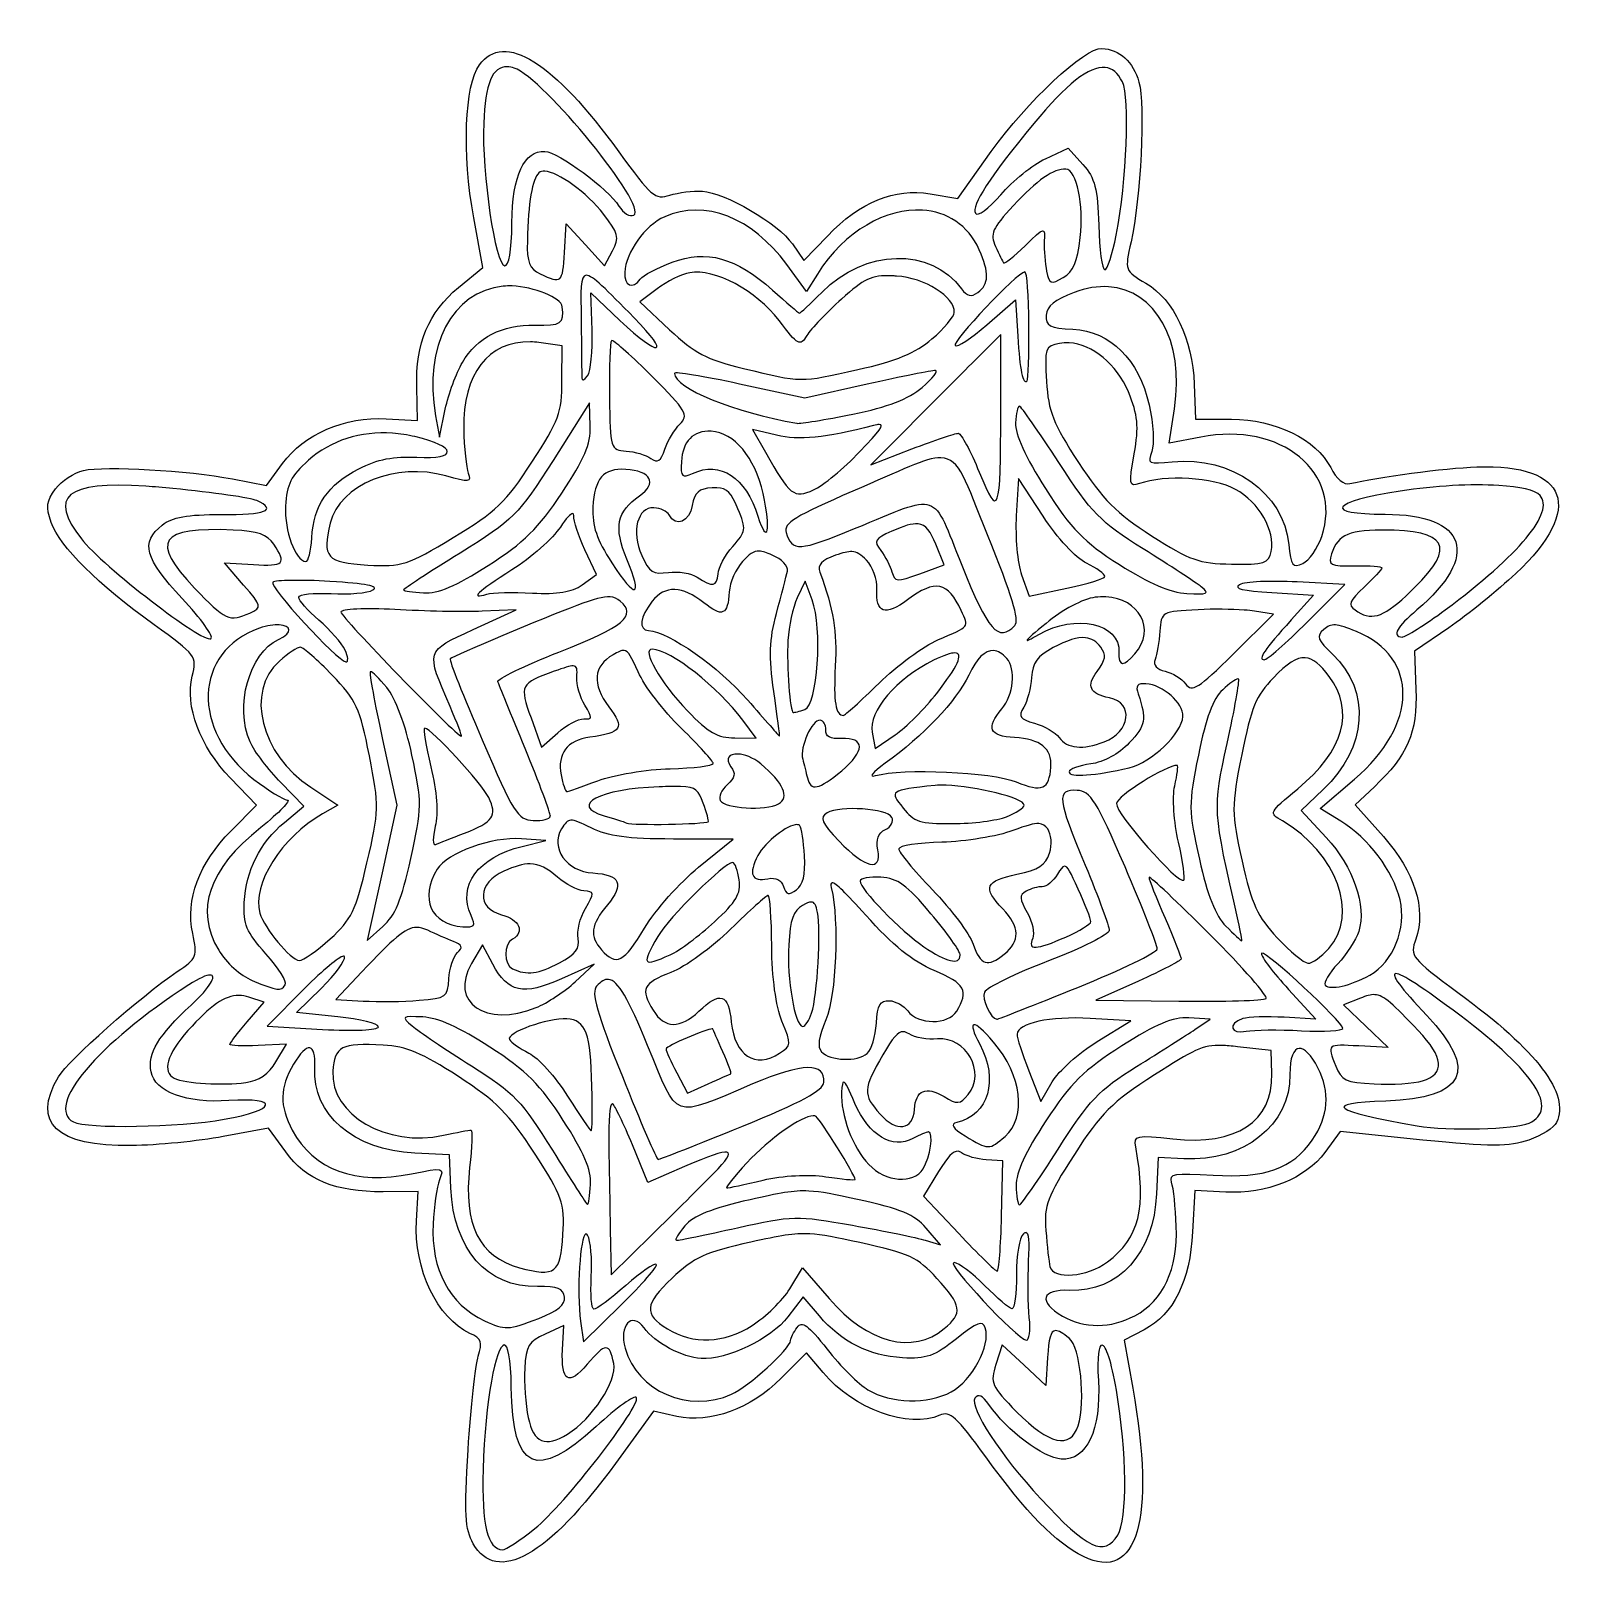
# Model space of a CAD drawing. Header units: centimetres. Extents: x -9.1 to 9.4, y -9.3 to 9.2.
import ezdxf

# ---------------------------------------------------------------- set-up
doc = ezdxf.new("R2010")
doc.units = ezdxf.units.CM
doc.header["$MEASUREMENT"] = 0
doc.layers.add('Layer 1', color=7, linetype='Continuous')

msp = doc.modelspace()

# ---------------------------------------------------------------- linework, layer by layer
at = {"layer": 'Layer 1'}
for points, knots in [([(3.64394, 8.98736), (3.44461, 8.99886), (2.74715, 8.34752), (2.32558, 7.75572), (2.32558, 7.75572), (2.32558, 7.75572), (1.9272, 7.19566), (1.9272, 7.19566), (1.9272, 7.19566), (1.9272, 7.19566), (1.59591, 7.25288), (1.59591, 7.25288), (1.59591, 7.25288), (1.1757, 7.32474), (0.76045, 7.15333), (0.37085, 6.74798), (0.37085, 6.74798), (0.37085, 6.74798), (0.09068, 6.45689), (0.09068, 6.45689), (0.09068, 6.45689), (0.09068, 6.45689), (-0.04621, 6.65362), (-0.04621, 6.65362), (-0.04621, 6.65362), (-0.21492, 6.89559), (-0.84916, 7.26728), (-1.11968, 7.28289), (-1.11968, 7.28289), (-1.22972, 7.28924), (-1.40526, 7.26778), (-1.50921, 7.23497), (-1.50921, 7.23497), (-1.68432, 7.17971), (-1.72867, 7.21758), (-2.11625, 7.75202), (-2.11625, 7.75202), (-2.89622, 8.82752), (-3.48187, 9.19337), (-3.77975, 8.79135), (-3.77975, 8.79135), (-3.957, 8.55214), (-3.98743, 7.73399), (-3.84784, 6.96579), (-3.84784, 6.96579), (-3.84784, 6.96579), (-3.74037, 6.37405), (-3.74037, 6.37405), (-3.74037, 6.37405), (-3.74037, 6.37405), (-4.03089, 6.13325), (-4.03089, 6.13325), (-4.03089, 6.13325), (-4.38535, 5.8391), (-4.54092, 5.4665), (-4.52777, 4.94282), (-4.52777, 4.94282), (-4.52777, 4.94282), (-4.5183, 4.54722), (-4.5183, 4.54722), (-4.5183, 4.54722), (-4.5183, 4.54722), (-4.89223, 4.5688), (-4.89223, 4.5688), (-4.89223, 4.5688), (-5.37942, 4.59692), (-5.87583, 4.38243), (-6.12886, 4.03559), (-6.12886, 4.03559), (-6.12886, 4.03559), (-6.32128, 3.77256), (-6.32128, 3.77256), (-6.32128, 3.77256), (-6.32128, 3.77256), (-6.72591, 3.85057), (-6.72591, 3.85057), (-6.72591, 3.85057), (-7.25344, 3.95162), (-8.24541, 4.00806), (-8.50402, 3.95154), (-8.50402, 3.95154), (-8.61579, 3.92711), (-8.76508, 3.82765), (-8.83641, 3.73137), (-8.83641, 3.73137), (-8.94613, 3.58329), (-8.95445, 3.52182), (-8.88772, 3.33017), (-8.88772, 3.33017), (-8.78881, 3.04609), (-8.32842, 2.58853), (-7.66119, 2.10984), (-7.66119, 2.10984), (-7.15751, 1.74849), (-7.14735, 1.73473), (-7.20625, 1.49722), (-7.20625, 1.49722), (-7.29472, 1.14048), (-7.11282, 0.65544), (-6.74899, 0.27905), (-6.74899, 0.27905), (-6.74899, 0.27905), (-6.43872, -0.04198), (-6.43872, -0.04198), (-6.43872, -0.04198), (-6.43872, -0.04198), (-6.743, -0.34907), (-6.743, -0.34907), (-6.743, -0.34907), (-7.12344, -0.73407), (-7.28674, -1.17069), (-7.20037, -1.57242), (-7.20037, -1.57242), (-7.14084, -1.84934), (-7.14792, -1.86741), (-7.38485, -2.02805), (-7.38485, -2.02805), (-7.8279, -2.32843), (-8.68505, -3.08802), (-8.80149, -3.28383), (-8.80149, -3.28383), (-9.12829, -3.83335), (-8.82545, -4.11784), (-7.92872, -4.10443), (-7.92872, -4.10443), (-7.62406, -4.09987), (-7.13233, -4.05151), (-6.83592, -3.99689), (-6.83592, -3.99689), (-6.83592, -3.99689), (-6.29685, -3.89797), (-6.29685, -3.89797), (-6.29685, -3.89797), (-6.29685, -3.89797), (-6.09111, -4.17901), (-6.09111, -4.17901), (-6.09111, -4.17901), (-5.84388, -4.51687), (-5.49995, -4.6578), (-4.92765, -4.65529), (-4.92765, -4.65529), (-4.92765, -4.65529), (-4.51092, -4.65284), (-4.51092, -4.65284), (-4.51092, -4.65284), (-4.51092, -4.65284), (-4.53112, -5.00283), (-4.53112, -5.00283), (-4.53112, -5.00283), (-4.56434, -5.57561), (-4.28233, -6.1678), (-3.89219, -6.34495), (-3.89219, -6.34495), (-3.75727, -6.40621), (-3.74086, -6.45189), (-3.79362, -6.61732), (-3.79362, -6.61732), (-3.82854, -6.72682), (-3.88266, -7.22881), (-3.9143, -7.73256), (-3.9143, -7.73256), (-3.96198, -8.49161), (-3.95186, -8.68382), (-3.85397, -8.85411), (-3.85397, -8.85411), (-3.5713, -9.34586), (-2.96038, -9.00147), (-2.15728, -7.89774), (-2.15728, -7.89774), (-2.15728, -7.89774), (-1.70303, -7.27382), (-1.70303, -7.27382), (-1.70303, -7.27382), (-1.70303, -7.27382), (-1.42577, -7.33454), (-1.42577, -7.33454), (-1.42577, -7.33454), (-1.02433, -7.42272), (-0.54385, -7.24748), (-0.18041, -6.87968), (-0.18041, -6.87968), (-0.18041, -6.87968), (0.12042, -6.57487), (0.12042, -6.57487), (0.12042, -6.57487), (0.12042, -6.57487), (0.31951, -6.81329), (0.31951, -6.81329), (0.31951, -6.81329), (0.68239, -7.24721), (1.34816, -7.48964), (1.71223, -7.32102), (1.71223, -7.32102), (1.83236, -7.26538), (1.91289, -7.3386), (2.26002, -7.81725), (2.26002, -7.81725), (2.74422, -8.48492), (3.10056, -8.84928), (3.42534, -9.00754), (3.42534, -9.00754), (4.0698, -9.32158), (4.29304, -8.55975), (4.01343, -6.99749), (4.01343, -6.99749), (4.01343, -6.99749), (3.91069, -6.42424), (3.91069, -6.42424), (3.91069, -6.42424), (3.91069, -6.42424), (4.15055, -6.3006), (4.15055, -6.3006), (4.15055, -6.3006), (4.5013, -6.12004), (4.69668, -5.7248), (4.7282, -5.13139), (4.7282, -5.13139), (4.7282, -5.13139), (4.75416, -4.63845), (4.75416, -4.63845), (4.75416, -4.63845), (4.75416, -4.63845), (5.12406, -4.65814), (5.12406, -4.65814), (5.12406, -4.65814), (5.60968, -4.68405), (6.07596, -4.49718), (6.30585, -4.18553), (6.30585, -4.18553), (6.30585, -4.18553), (6.48915, -3.93688), (6.48915, -3.93688), (6.48915, -3.93688), (6.48915, -3.93688), (7.47304, -4.03756), (7.47304, -4.03756), (7.47304, -4.03756), (8.27896, -4.1199), (8.50776, -4.11969), (8.73852, -4.03772), (8.73852, -4.03772), (8.89345, -3.98268), (9.04289, -3.88826), (9.07034, -3.82746), (9.07034, -3.82746), (9.22773, -3.47883), (8.85135, -2.98356), (7.89428, -2.27794), (7.89428, -2.27794), (7.3358, -1.86618), (7.3192, -1.84442), (7.39018, -1.64178), (7.39018, -1.64178), (7.51729, -1.27894), (7.37809, -0.83718), (7.00371, -0.41693), (7.00371, -0.41693), (7.00371, -0.41693), (6.66609, -0.03883), (6.66609, -0.03883), (6.66609, -0.03883), (6.66609, -0.03883), (6.89638, 0.17729), (6.89638, 0.17729), (6.89638, 0.17729), (7.29447, 0.55138), (7.41066, 0.82455), (7.39242, 1.33878), (7.39242, 1.33878), (7.39242, 1.33878), (7.37653, 1.79521), (7.37653, 1.79521), (7.37653, 1.79521), (7.37653, 1.79521), (7.78436, 2.07396), (7.78436, 2.07396), (7.78436, 2.07396), (8.00863, 2.22721), (8.36863, 2.51919), (8.58457, 2.72264), (8.58457, 2.72264), (9.40846, 3.49886), (9.21314, 4.0325), (8.11959, 3.99343), (8.11959, 3.99343), (7.73222, 3.97959), (6.93328, 3.87436), (6.60322, 3.79356), (6.60322, 3.79356), (6.53313, 3.7764), (6.44544, 3.85044), (6.37578, 3.98558), (6.37578, 3.98558), (6.20126, 4.32417), (5.71371, 4.56149), (5.1924, 4.56156), (5.1924, 4.56156), (5.1924, 4.56156), (4.76091, 4.56161), (4.76091, 4.56161), (4.76091, 4.56161), (4.76091, 4.56161), (4.747, 4.98065), (4.747, 4.98065), (4.747, 4.98065), (4.72961, 5.5169), (4.50429, 5.98843), (4.17134, 6.18495), (4.17134, 6.18495), (3.9185, 6.33418), (3.91709, 6.3367), (3.99353, 6.67722), (3.99353, 6.67722), (4.10898, 7.1915), (4.16526, 8.31745), (4.08877, 8.58569), (4.08877, 8.58569), (4.01997, 8.82695), (3.85623, 8.97511), (3.64402, 8.98736), (3.64402, 8.98736), (3.64402, 8.98736), (3.64394, 8.98736), (3.64394, 8.98736)], [0, 0, 0, 0, 0.01219512, 0.01219512, 0.01219512, 0.01219512, 0.02439024, 0.02439024, 0.02439024, 0.02439024, 0.03658537, 0.03658537, 0.03658537, 0.03658537, 0.04878049, 0.04878049, 0.04878049, 0.04878049, 0.06097561, 0.06097561, 0.06097561, 0.06097561, 0.07317073, 0.07317073, 0.07317073, 0.07317073, 0.08536585, 0.08536585, 0.08536585, 0.08536585, 0.09756098, 0.09756098, 0.09756098, 0.09756098, 0.1097561, 0.1097561, 0.1097561, 0.1097561, 0.12195122, 0.12195122, 0.12195122, 0.12195122, 0.13414634, 0.13414634, 0.13414634, 0.13414634, 0.14634146, 0.14634146, 0.14634146, 0.14634146, 0.15853659, 0.15853659, 0.15853659, 0.15853659, 0.17073171, 0.17073171, 0.17073171, 0.17073171, 0.18292683, 0.18292683, 0.18292683, 0.18292683, 0.19512195, 0.19512195, 0.19512195, 0.19512195, 0.20731707, 0.20731707, 0.20731707, 0.20731707, 0.2195122, 0.2195122, 0.2195122, 0.2195122, 0.23170732, 0.23170732, 0.23170732, 0.23170732, 0.24390244, 0.24390244, 0.24390244, 0.24390244, 0.25609756, 0.25609756, 0.25609756, 0.25609756, 0.26829268, 0.26829268, 0.26829268, 0.26829268, 0.2804878, 0.2804878, 0.2804878, 0.2804878, 0.29268293, 0.29268293, 0.29268293, 0.29268293, 0.30487805, 0.30487805, 0.30487805, 0.30487805, 0.31707317, 0.31707317, 0.31707317, 0.31707317, 0.32926829, 0.32926829, 0.32926829, 0.32926829, 0.34146341, 0.34146341, 0.34146341, 0.34146341, 0.35365854, 0.35365854, 0.35365854, 0.35365854, 0.36585366, 0.36585366, 0.36585366, 0.36585366, 0.37804878, 0.37804878, 0.37804878, 0.37804878, 0.3902439, 0.3902439, 0.3902439, 0.3902439, 0.40243902, 0.40243902, 0.40243902, 0.40243902, 0.41463415, 0.41463415, 0.41463415, 0.41463415, 0.42682927, 0.42682927, 0.42682927, 0.42682927, 0.43902439, 0.43902439, 0.43902439, 0.43902439, 0.45121951, 0.45121951, 0.45121951, 0.45121951, 0.46341463, 0.46341463, 0.46341463, 0.46341463, 0.47560976, 0.47560976, 0.47560976, 0.47560976, 0.48780488, 0.48780488, 0.48780488, 0.48780488, 0.5, 0.5, 0.5, 0.5, 0.51219512, 0.51219512, 0.51219512, 0.51219512, 0.52439024, 0.52439024, 0.52439024, 0.52439024, 0.53658537, 0.53658537, 0.53658537, 0.53658537, 0.54878049, 0.54878049, 0.54878049, 0.54878049, 0.56097561, 0.56097561, 0.56097561, 0.56097561, 0.57317073, 0.57317073, 0.57317073, 0.57317073, 0.58536585, 0.58536585, 0.58536585, 0.58536585, 0.59756098, 0.59756098, 0.59756098, 0.59756098, 0.6097561, 0.6097561, 0.6097561, 0.6097561, 0.62195122, 0.62195122, 0.62195122, 0.62195122, 0.63414634, 0.63414634, 0.63414634, 0.63414634, 0.64634146, 0.64634146, 0.64634146, 0.64634146, 0.65853659, 0.65853659, 0.65853659, 0.65853659, 0.67073171, 0.67073171, 0.67073171, 0.67073171, 0.68292683, 0.68292683, 0.68292683, 0.68292683, 0.69512195, 0.69512195, 0.69512195, 0.69512195, 0.70731707, 0.70731707, 0.70731707, 0.70731707, 0.7195122, 0.7195122, 0.7195122, 0.7195122, 0.73170732, 0.73170732, 0.73170732, 0.73170732, 0.74390244, 0.74390244, 0.74390244, 0.74390244, 0.75609756, 0.75609756, 0.75609756, 0.75609756, 0.76829268, 0.76829268, 0.76829268, 0.76829268, 0.7804878, 0.7804878, 0.7804878, 0.7804878, 0.79268293, 0.79268293, 0.79268293, 0.79268293, 0.80487805, 0.80487805, 0.80487805, 0.80487805, 0.81707317, 0.81707317, 0.81707317, 0.81707317, 0.82926829, 0.82926829, 0.82926829, 0.82926829, 0.84146341, 0.84146341, 0.84146341, 0.84146341, 0.85365854, 0.85365854, 0.85365854, 0.85365854, 0.86585366, 0.86585366, 0.86585366, 0.86585366, 0.87804878, 0.87804878, 0.87804878, 0.87804878, 0.8902439, 0.8902439, 0.8902439, 0.8902439, 0.90243902, 0.90243902, 0.90243902, 0.90243902, 0.91463415, 0.91463415, 0.91463415, 0.91463415, 0.92682927, 0.92682927, 0.92682927, 0.92682927, 0.93902439, 0.93902439, 0.93902439, 0.93902439, 0.95121951, 0.95121951, 0.95121951, 0.95121951, 0.96341463, 0.96341463, 0.96341463, 0.96341463, 0.97560976, 0.97560976, 0.97560976, 0.97560976, 1, 1, 1, 1]), ([(-3.44656, 8.76715), (-3.42088, 8.76619), (-3.39343, 8.76121), (-3.36381, 8.75161), (-3.36381, 8.75161), (-3.01713, 8.63924), (-1.76052, 7.09313), (-1.93787, 6.99718), (-1.93787, 6.99718), (-1.98337, 6.97256), (-2.06295, 7.02138), (-2.11467, 7.10511), (-2.11467, 7.10511), (-2.24143, 7.31031), (-2.83553, 7.74882), (-2.99959, 7.75828), (-2.99959, 7.75828), (-3.24614, 7.77251), (-3.38675, 7.4675), (-3.39256, 6.90473), (-3.39256, 6.90473), (-3.3961, 6.56162), (-3.42477, 6.38969), (-3.47842, 6.39289), (-3.47842, 6.39289), (-3.58972, 6.39954), (-3.75138, 7.49709), (-3.72899, 8.09274), (-3.72899, 8.09274), (-3.7112, 8.56584), (-3.62635, 8.77388), (-3.44658, 8.76716), (-3.44658, 8.76716), (-3.44658, 8.76716), (-3.44656, 8.76715), (-3.44656, 8.76715)], [0, 0, 0, 0, 0.1, 0.1, 0.1, 0.1, 0.2, 0.2, 0.2, 0.2, 0.3, 0.3, 0.3, 0.3, 0.4, 0.4, 0.4, 0.4, 0.5, 0.5, 0.5, 0.5, 0.6, 0.6, 0.6, 0.6, 0.7, 0.7, 0.7, 0.7, 0.8, 0.8, 0.8, 0.8, 1, 1, 1, 1]), ([(3.68546, 8.75969), (3.7715, 8.75148), (3.83877, 8.69378), (3.89006, 8.58804), (3.89006, 8.58804), (3.98268, 8.3971), (3.94375, 7.40901), (3.8177, 6.76024), (3.8177, 6.76024), (3.77316, 6.53098), (3.711, 6.34484), (3.67954, 6.34666), (3.67954, 6.34666), (3.64807, 6.34848), (3.61585, 6.5874), (3.60831, 6.87751), (3.60831, 6.87751), (3.59706, 7.31034), (3.56351, 7.44021), (3.41985, 7.60147), (3.41985, 7.60147), (3.41985, 7.60147), (3.24484, 7.79792), (3.24484, 7.79792), (3.24484, 7.79792), (3.24484, 7.79792), (2.97163, 7.67041), (2.97163, 7.67041), (2.97163, 7.67041), (2.82138, 7.60034), (2.58147, 7.4071), (2.43919, 7.24149), (2.43919, 7.24149), (2.29187, 7.07002), (2.16198, 6.97493), (2.13739, 7.02039), (2.13739, 7.02039), (2.08699, 7.11354), (2.3011, 7.4418), (2.83527, 8.09155), (2.83527, 8.09155), (3.21839, 8.55757), (3.49619, 8.77777), (3.68547, 8.7597), (3.68547, 8.7597), (3.68547, 8.7597), (3.68546, 8.75969), (3.68546, 8.75969)], [0, 0, 0, 0, 0.07692308, 0.07692308, 0.07692308, 0.07692308, 0.15384615, 0.15384615, 0.15384615, 0.15384615, 0.23076923, 0.23076923, 0.23076923, 0.23076923, 0.30769231, 0.30769231, 0.30769231, 0.30769231, 0.38461538, 0.38461538, 0.38461538, 0.38461538, 0.46153846, 0.46153846, 0.46153846, 0.46153846, 0.53846154, 0.53846154, 0.53846154, 0.53846154, 0.61538462, 0.61538462, 0.61538462, 0.61538462, 0.69230769, 0.69230769, 0.69230769, 0.69230769, 0.76923077, 0.76923077, 0.76923077, 0.76923077, 0.84615385, 0.84615385, 0.84615385, 0.84615385, 1, 1, 1, 1]), ([(-3, 7.52144), (-2.83962, 7.50985), (-2.50417, 7.27294), (-2.29595, 7.00625), (-2.29595, 7.00625), (-2.12139, 6.78267), (-2.10865, 6.73053), (-2.19176, 6.57289), (-2.19176, 6.57289), (-2.19176, 6.57289), (-2.28658, 6.39367), (-2.28658, 6.39367), (-2.28658, 6.39367), (-2.28658, 6.39367), (-2.51568, 6.64293), (-2.51568, 6.64293), (-2.51568, 6.64293), (-2.51568, 6.64293), (-2.74561, 6.89224), (-2.74561, 6.89224), (-2.74561, 6.89224), (-2.74561, 6.89224), (-2.76538, 6.54968), (-2.76538, 6.54968), (-2.76538, 6.54968), (-2.78623, 6.18838), (-2.79904, 6.17682), (-3.05491, 6.29723), (-3.05491, 6.29723), (-3.1835, 6.35774), (-3.21368, 6.43516), (-3.20804, 6.68621), (-3.20804, 6.68621), (-3.19759, 7.15165), (-3.15116, 7.42818), (-3.06979, 7.50312), (-3.06979, 7.50312), (-3.05404, 7.51763), (-3.02969, 7.5236), (-2.99999, 7.52145), (-2.99999, 7.52145), (-2.99999, 7.52145), (-3, 7.52144), (-3, 7.52144)], [0, 0, 0, 0, 0.08333333, 0.08333333, 0.08333333, 0.08333333, 0.16666667, 0.16666667, 0.16666667, 0.16666667, 0.25, 0.25, 0.25, 0.25, 0.33333333, 0.33333333, 0.33333333, 0.33333333, 0.41666667, 0.41666667, 0.41666667, 0.41666667, 0.5, 0.5, 0.5, 0.5, 0.58333333, 0.58333333, 0.58333333, 0.58333333, 0.66666667, 0.66666667, 0.66666667, 0.66666667, 0.75, 0.75, 0.75, 0.75, 0.83333333, 0.83333333, 0.83333333, 0.83333333, 1, 1, 1, 1]), ([(3.21623, 7.54613), (3.34472, 7.53871), (3.43366, 7.11818), (3.38867, 6.73117), (3.38867, 6.73117), (3.35419, 6.43466), (3.30702, 6.32483), (3.18299, 6.25275), (3.18299, 6.25275), (3.03622, 6.16745), (3.01896, 6.17398), (2.98695, 6.32866), (2.98695, 6.32866), (2.96762, 6.42202), (2.95522, 6.58085), (2.95927, 6.68141), (2.95927, 6.68141), (2.96664, 6.86336), (2.96556, 6.86299), (2.73035, 6.63251), (2.73035, 6.63251), (2.60035, 6.50513), (2.48516, 6.41243), (2.47417, 6.42699), (2.47417, 6.42699), (2.46319, 6.44155), (2.41937, 6.53063), (2.37709, 6.62474), (2.37709, 6.62474), (2.30927, 6.77572), (2.33456, 6.83282), (2.59067, 7.11099), (2.59067, 7.11099), (2.87024, 7.41465), (3.0707, 7.55453), (3.21623, 7.54613)], [0, 0, 0, 0, 0.1, 0.1, 0.1, 0.1, 0.2, 0.2, 0.2, 0.2, 0.3, 0.3, 0.3, 0.3, 0.4, 0.4, 0.4, 0.4, 0.5, 0.5, 0.5, 0.5, 0.6, 0.6, 0.6, 0.6, 0.7, 0.7, 0.7, 0.7, 0.8, 0.8, 0.8, 0.8, 1, 1, 1, 1]), ([(1.50421, 7.05609), (1.79468, 7.03887), (2.0481, 6.88518), (2.18331, 6.58209), (2.18331, 6.58209), (2.30515, 6.30896), (2.30095, 6.17512), (2.16566, 6.07542), (2.16566, 6.07542), (2.08584, 6.0166), (2.03978, 6.02677), (1.97189, 6.1189), (1.97189, 6.1189), (1.60326, 6.61914), (0.82138, 6.59926), (0.30556, 6.07593), (0.30556, 6.07593), (0.16835, 5.93673), (0.04731, 5.82519), (0.03622, 5.82894), (0.03622, 5.82894), (0.02513, 5.83269), (-0.11882, 5.95607), (-0.28341, 6.10247), (-0.28341, 6.10247), (-0.72192, 6.49252), (-1.07004, 6.58947), (-1.47997, 6.43572), (-1.47997, 6.43572), (-1.65962, 6.36834), (-1.83153, 6.27811), (-1.86176, 6.23497), (-1.86176, 6.23497), (-1.95089, 6.10778), (-2.05533, 6.15275), (-2.04601, 6.31434), (-2.04601, 6.31434), (-2.03192, 6.55855), (-1.80604, 6.87209), (-1.56962, 6.97756), (-1.56962, 6.97756), (-1.09151, 7.19084), (-0.52908, 6.9716), (-0.11416, 6.40906), (-0.11416, 6.40906), (-0.11416, 6.40906), (0.12314, 6.08645), (0.12314, 6.08645), (0.12314, 6.08645), (0.12314, 6.08645), (0.25187, 6.29352), (0.25187, 6.29352), (0.25187, 6.29352), (0.5764, 6.8145), (1.07968, 7.08123), (1.50422, 7.05607), (1.50422, 7.05607), (1.50422, 7.05607), (1.50421, 7.05609), (1.50421, 7.05609)], [0, 0, 0, 0, 0.0625, 0.0625, 0.0625, 0.0625, 0.125, 0.125, 0.125, 0.125, 0.1875, 0.1875, 0.1875, 0.1875, 0.25, 0.25, 0.25, 0.25, 0.3125, 0.3125, 0.3125, 0.3125, 0.375, 0.375, 0.375, 0.375, 0.4375, 0.4375, 0.4375, 0.4375, 0.5, 0.5, 0.5, 0.5, 0.5625, 0.5625, 0.5625, 0.5625, 0.625, 0.625, 0.625, 0.625, 0.6875, 0.6875, 0.6875, 0.6875, 0.75, 0.75, 0.75, 0.75, 0.8125, 0.8125, 0.8125, 0.8125, 0.875, 0.875, 0.875, 0.875, 1, 1, 1, 1]), ([(1.14263, 6.27277), (1.15918, 6.27215), (1.17653, 6.27081), (1.19463, 6.26977), (1.19463, 6.26977), (1.53128, 6.25034), (1.89584, 6.02102), (1.88514, 5.83569), (1.88514, 5.83569), (1.88228, 5.78621), (1.76233, 5.64401), (1.61845, 5.5198), (1.61845, 5.5198), (1.42638, 5.354), (1.19184, 5.25703), (0.73607, 5.15497), (0.73607, 5.15497), (0.03234, 4.99738), (0.07732, 4.99727), (-0.63046, 5.16924), (-0.63046, 5.16924), (-1.07293, 5.27675), (-1.21396, 5.35091), (-1.51074, 5.63), (-1.51074, 5.63), (-1.51074, 5.63), (-1.86428, 5.96181), (-1.86428, 5.96181), (-1.86428, 5.96181), (-1.86428, 5.96181), (-1.65893, 6.11891), (-1.65893, 6.11891), (-1.65893, 6.11891), (-1.5463, 6.20502), (-1.37116, 6.29072), (-1.26941, 6.3101), (-1.26941, 6.3101), (-0.97766, 6.36568), (-0.47868, 6.09836), (-0.20577, 5.7402), (-0.20577, 5.7402), (0.02433, 5.43821), (0.04328, 5.42839), (0.12682, 5.56199), (0.12682, 5.56199), (0.17548, 5.63982), (0.36139, 5.8351), (0.5403, 5.99612), (0.5403, 5.99612), (0.80911, 6.23806), (0.89445, 6.28202), (1.14263, 6.27276), (1.14263, 6.27276), (1.14263, 6.27276), (1.14263, 6.27277), (1.14263, 6.27277)], [0, 0, 0, 0, 0.06666667, 0.06666667, 0.06666667, 0.06666667, 0.13333333, 0.13333333, 0.13333333, 0.13333333, 0.2, 0.2, 0.2, 0.2, 0.26666667, 0.26666667, 0.26666667, 0.26666667, 0.33333333, 0.33333333, 0.33333333, 0.33333333, 0.4, 0.4, 0.4, 0.4, 0.46666667, 0.46666667, 0.46666667, 0.46666667, 0.53333333, 0.53333333, 0.53333333, 0.53333333, 0.6, 0.6, 0.6, 0.6, 0.66666667, 0.66666667, 0.66666667, 0.66666667, 0.73333333, 0.73333333, 0.73333333, 0.73333333, 0.8, 0.8, 0.8, 0.8, 0.86666667, 0.86666667, 0.86666667, 0.86666667, 1, 1, 1, 1]), ([(2.72729, 6.32128), (2.75197, 6.32343), (2.77402, 6.03696), (2.77582, 5.68408), (2.77582, 5.68408), (2.77762, 5.33119), (2.76804, 5.03225), (2.7549, 5.02024), (2.7549, 5.02024), (2.70305, 4.97287), (2.66768, 5.14141), (2.64162, 5.55434), (2.64162, 5.55434), (2.64162, 5.55434), (2.61434, 5.98575), (2.61434, 5.98575), (2.61434, 5.98575), (2.61434, 5.98575), (2.27509, 5.68979), (2.27509, 5.68979), (2.27509, 5.68979), (2.08861, 5.52678), (1.91754, 5.41437), (1.89462, 5.4401), (1.89462, 5.4401), (1.85429, 5.48537), (2.63672, 6.31339), (2.7273, 6.32128), (2.7273, 6.32128), (2.7273, 6.32128), (2.72729, 6.32128), (2.72729, 6.32128)], [0, 0, 0, 0, 0.11111111, 0.11111111, 0.11111111, 0.11111111, 0.22222222, 0.22222222, 0.22222222, 0.22222222, 0.33333333, 0.33333333, 0.33333333, 0.33333333, 0.44444444, 0.44444444, 0.44444444, 0.44444444, 0.55555556, 0.55555556, 0.55555556, 0.55555556, 0.66666667, 0.66666667, 0.66666667, 0.66666667, 0.77777778, 0.77777778, 0.77777778, 0.77777778, 1, 1, 1, 1]), ([(-3.38958, 6.15255), (-3.13062, 6.14089), (-2.80325, 6.01343), (-2.79104, 5.90433), (-2.79104, 5.90433), (-2.76844, 5.70233), (-2.80404, 5.67812), (-3.11518, 5.68369), (-3.11518, 5.68369), (-3.51432, 5.69083), (-3.80198, 5.54354), (-3.9832, 5.2377), (-3.9832, 5.2377), (-4.05581, 5.11515), (-4.14762, 4.86439), (-4.18675, 4.6813), (-4.18675, 4.6813), (-4.18675, 4.6813), (-4.25727, 4.34912), (-4.25727, 4.34912), (-4.25727, 4.34912), (-4.25727, 4.34912), (-4.30217, 4.60431), (-4.30217, 4.60431), (-4.30217, 4.60431), (-4.44772, 5.43729), (-4.1087, 6.08594), (-3.49494, 6.14952), (-3.49494, 6.14952), (-3.46182, 6.15295), (-3.42658, 6.15421), (-3.38958, 6.15255)], [0, 0, 0, 0, 0.11111111, 0.11111111, 0.11111111, 0.11111111, 0.22222222, 0.22222222, 0.22222222, 0.22222222, 0.33333333, 0.33333333, 0.33333333, 0.33333333, 0.44444444, 0.44444444, 0.44444444, 0.44444444, 0.55555556, 0.55555556, 0.55555556, 0.55555556, 0.66666667, 0.66666667, 0.66666667, 0.66666667, 0.77777778, 0.77777778, 0.77777778, 0.77777778, 1, 1, 1, 1]), ([(-2.50519, 6.27957), (-2.43007, 6.28272), (-2.27002, 6.11221), (-1.93404, 5.77205), (-1.93404, 5.77205), (-1.48404, 5.31645), (-1.62789, 5.29045), (-2.10394, 5.74127), (-2.10394, 5.74127), (-2.10394, 5.74127), (-2.44946, 6.06847), (-2.44946, 6.06847), (-2.44946, 6.06847), (-2.44946, 6.06847), (-2.43455, 5.62369), (-2.43455, 5.62369), (-2.43455, 5.62369), (-2.42653, 5.37908), (-2.45141, 5.13475), (-2.48988, 5.0811), (-2.48988, 5.0811), (-2.52836, 5.02746), (-2.55956, 5.01664), (-2.55919, 5.05694), (-2.55919, 5.05694), (-2.55881, 5.09724), (-2.56173, 5.40704), (-2.56583, 5.74556), (-2.56583, 5.74556), (-2.57012, 6.09965), (-2.58031, 6.27641), (-2.5052, 6.27956), (-2.5052, 6.27956), (-2.5052, 6.27956), (-2.50519, 6.27957), (-2.50519, 6.27957)], [0, 0, 0, 0, 0.1, 0.1, 0.1, 0.1, 0.2, 0.2, 0.2, 0.2, 0.3, 0.3, 0.3, 0.3, 0.4, 0.4, 0.4, 0.4, 0.5, 0.5, 0.5, 0.5, 0.6, 0.6, 0.6, 0.6, 0.7, 0.7, 0.7, 0.7, 0.8, 0.8, 0.8, 0.8, 1, 1, 1, 1]), ([(3.72656, 6.14269), (4.27955, 6.10493), (4.63506, 5.51141), (4.5122, 4.68775), (4.5122, 4.68775), (4.5122, 4.68775), (4.45026, 4.27474), (4.45026, 4.27474), (4.45026, 4.27474), (4.45026, 4.27474), (4.82476, 4.3492), (4.82476, 4.3492), (4.82476, 4.3492), (5.78113, 4.53924), (6.52759, 3.92625), (6.26857, 3.16271), (6.26857, 3.16271), (6.22056, 3.02118), (6.11891, 2.87631), (6.04296, 2.84114), (6.04296, 2.84114), (5.92249, 2.78535), (5.90118, 2.81413), (5.87549, 3.06779), (5.87549, 3.06779), (5.81295, 3.68548), (5.19283, 4.12555), (4.48637, 4.05401), (4.48637, 4.05401), (4.19996, 4.02501), (4.18612, 4.03194), (4.24172, 4.17745), (4.24172, 4.17745), (4.27416, 4.26234), (4.2596, 4.51242), (4.20916, 4.73257), (4.20916, 4.73257), (4.08343, 5.28128), (3.75343, 5.60943), (3.30057, 5.63557), (3.30057, 5.63557), (3.02007, 5.65176), (2.97573, 5.67545), (2.98319, 5.80462), (2.98319, 5.80462), (2.98936, 5.91151), (3.0848, 5.98973), (3.31523, 6.07615), (3.31523, 6.07615), (3.46046, 6.13062), (3.59893, 6.1514), (3.72654, 6.14268), (3.72654, 6.14268), (3.72654, 6.14268), (3.72656, 6.14269), (3.72656, 6.14269)], [0, 0, 0, 0, 0.06666667, 0.06666667, 0.06666667, 0.06666667, 0.13333333, 0.13333333, 0.13333333, 0.13333333, 0.2, 0.2, 0.2, 0.2, 0.26666667, 0.26666667, 0.26666667, 0.26666667, 0.33333333, 0.33333333, 0.33333333, 0.33333333, 0.4, 0.4, 0.4, 0.4, 0.46666667, 0.46666667, 0.46666667, 0.46666667, 0.53333333, 0.53333333, 0.53333333, 0.53333333, 0.6, 0.6, 0.6, 0.6, 0.66666667, 0.66666667, 0.66666667, 0.66666667, 0.73333333, 0.73333333, 0.73333333, 0.73333333, 0.8, 0.8, 0.8, 0.8, 0.86666667, 0.86666667, 0.86666667, 0.86666667, 1, 1, 1, 1]), ([(2.43991, 5.5751), (2.43991, 5.5751), (2.43975, 4.65415), (2.43975, 4.65415), (2.43975, 4.65415), (2.4397, 3.43666), (2.41432, 3.36408), (2.18341, 3.92936), (2.18341, 3.92936), (2.07977, 4.18309), (1.96731, 4.39237), (1.93363, 4.39432), (1.93363, 4.39432), (1.89995, 4.39626), (1.65082, 4.3127), (1.38043, 4.20843), (1.38043, 4.20843), (1.38043, 4.20843), (0.88914, 4.01897), (0.88914, 4.01897), (0.88914, 4.01897), (0.88914, 4.01897), (1.35332, 4.48496), (1.35332, 4.48496), (1.35332, 4.48496), (1.60865, 4.74129), (1.95758, 5.09109), (2.12867, 5.26261), (2.12867, 5.26261), (2.12867, 5.26261), (2.43989, 5.5751), (2.43989, 5.5751), (2.43989, 5.5751), (2.43989, 5.5751), (2.43991, 5.5751), (2.43991, 5.5751)], [0, 0, 0, 0, 0.1, 0.1, 0.1, 0.1, 0.2, 0.2, 0.2, 0.2, 0.3, 0.3, 0.3, 0.3, 0.4, 0.4, 0.4, 0.4, 0.5, 0.5, 0.5, 0.5, 0.6, 0.6, 0.6, 0.6, 0.7, 0.7, 0.7, 0.7, 0.8, 0.8, 0.8, 0.8, 1, 1, 1, 1]), ([(-3.1722, 5.4849), (-3.13921, 5.48384), (-3.10533, 5.48142), (-3.07081, 5.47657), (-3.07081, 5.47657), (-3.07081, 5.47657), (-2.79232, 5.43731), (-2.79232, 5.43731), (-2.79232, 5.43731), (-2.79232, 5.43731), (-2.79492, 5.01922), (-2.79492, 5.01922), (-2.79492, 5.01922), (-2.79695, 4.64025), (-2.83049, 4.55041), (-3.15304, 4.05185), (-3.15304, 4.05185), (-3.46392, 3.57133), (-3.5818, 3.45762), (-4.09212, 3.14948), (-4.09212, 3.14948), (-4.63648, 2.82078), (-4.70531, 2.79893), (-5.11229, 2.82242), (-5.11229, 2.82242), (-5.6036, 2.85078), (-5.66007, 2.91376), (-5.55885, 3.32192), (-5.55885, 3.32192), (-5.44432, 3.78373), (-4.77363, 4.05728), (-4.17887, 3.88496), (-4.17887, 3.88496), (-3.90412, 3.80535), (-3.8738, 3.80923), (-3.91284, 3.91681), (-3.91284, 3.91681), (-3.93712, 3.98372), (-3.96156, 4.22265), (-3.96747, 4.44835), (-3.96747, 4.44835), (-3.9844, 5.09529), (-3.66701, 5.50077), (-3.1722, 5.48491), (-3.1722, 5.48491), (-3.1722, 5.48491), (-3.1722, 5.4849), (-3.1722, 5.4849)], [0, 0, 0, 0, 0.07692308, 0.07692308, 0.07692308, 0.07692308, 0.15384615, 0.15384615, 0.15384615, 0.15384615, 0.23076923, 0.23076923, 0.23076923, 0.23076923, 0.30769231, 0.30769231, 0.30769231, 0.30769231, 0.38461538, 0.38461538, 0.38461538, 0.38461538, 0.46153846, 0.46153846, 0.46153846, 0.46153846, 0.53846154, 0.53846154, 0.53846154, 0.53846154, 0.61538462, 0.61538462, 0.61538462, 0.61538462, 0.69230769, 0.69230769, 0.69230769, 0.69230769, 0.76923077, 0.76923077, 0.76923077, 0.76923077, 0.84615385, 0.84615385, 0.84615385, 0.84615385, 1, 1, 1, 1]), ([(-2.19903, 5.49996), (-2.15986, 5.49084), (-1.95366, 5.30769), (-1.7209, 5.074), (-1.7209, 5.074), (-1.30933, 4.66079), (-1.28015, 4.61071), (-1.38768, 4.50484), (-1.38768, 4.50484), (-1.45255, 4.44098), (-1.5336, 4.30558), (-1.56738, 4.20381), (-1.56738, 4.20381), (-1.61469, 4.06131), (-1.65301, 4.0367), (-1.73433, 4.09501), (-1.73433, 4.09501), (-1.7924, 4.13665), (-1.92542, 4.17582), (-2.02992, 4.18247), (-2.02992, 4.18247), (-2.21646, 4.19434), (-2.21959, 4.20575), (-2.22762, 4.83242), (-2.22762, 4.83242), (-2.23211, 5.18349), (-2.22147, 5.48388), (-2.20403, 5.49942), (-2.20403, 5.49942), (-2.20294, 5.50039), (-2.20164, 5.50057), (-2.19903, 5.49996)], [0, 0, 0, 0, 0.11111111, 0.11111111, 0.11111111, 0.11111111, 0.22222222, 0.22222222, 0.22222222, 0.22222222, 0.33333333, 0.33333333, 0.33333333, 0.33333333, 0.44444444, 0.44444444, 0.44444444, 0.44444444, 0.55555556, 0.55555556, 0.55555556, 0.55555556, 0.66666667, 0.66666667, 0.66666667, 0.66666667, 0.77777778, 0.77777778, 0.77777778, 0.77777778, 1, 1, 1, 1]), ([(3.25561, 5.47336), (3.5292, 5.4577), (3.82427, 5.22018), (3.96221, 4.88762), (3.96221, 4.88762), (4.0766, 4.61182), (4.08938, 4.47769), (4.03139, 4.14901), (4.03139, 4.14901), (3.96685, 3.78321), (3.97211, 3.75146), (4.09291, 3.7943), (4.09291, 3.7943), (4.40055, 3.9034), (4.97656, 3.86904), (5.23849, 3.7257), (5.23849, 3.7257), (5.52273, 3.57016), (5.71587, 3.2341), (5.66521, 2.98302), (5.66521, 2.98302), (5.63691, 2.84276), (5.5833, 2.82609), (5.19364, 2.83383), (5.19364, 2.83383), (4.79953, 2.84165), (4.70129, 2.87609), (4.23838, 3.17221), (4.23838, 3.17221), (3.81898, 3.44049), (3.65566, 3.60489), (3.36628, 4.04743), (3.36628, 4.04743), (3.06743, 4.50445), (3.00644, 4.65922), (2.98548, 5.0119), (2.98548, 5.0119), (2.96163, 5.41339), (2.96855, 5.43327), (3.14006, 5.46594), (3.14006, 5.46594), (3.17773, 5.47312), (3.21652, 5.47559), (3.25561, 5.47335), (3.25561, 5.47335), (3.25561, 5.47335), (3.25561, 5.47336), (3.25561, 5.47336)], [0, 0, 0, 0, 0.07692308, 0.07692308, 0.07692308, 0.07692308, 0.15384615, 0.15384615, 0.15384615, 0.15384615, 0.23076923, 0.23076923, 0.23076923, 0.23076923, 0.30769231, 0.30769231, 0.30769231, 0.30769231, 0.38461538, 0.38461538, 0.38461538, 0.38461538, 0.46153846, 0.46153846, 0.46153846, 0.46153846, 0.53846154, 0.53846154, 0.53846154, 0.53846154, 0.61538462, 0.61538462, 0.61538462, 0.61538462, 0.69230769, 0.69230769, 0.69230769, 0.69230769, 0.76923077, 0.76923077, 0.76923077, 0.76923077, 0.84615385, 0.84615385, 0.84615385, 0.84615385, 1, 1, 1, 1]), ([(1.66048, 5.14304), (1.69998, 5.14076), (1.62873, 5.05055), (1.50228, 4.94181), (1.50228, 4.94181), (1.34132, 4.8034), (1.09282, 4.70745), (0.67388, 4.62273), (0.67388, 4.62273), (0.34475, 4.55617), (0.04472, 4.50726), (0.00752, 4.51377), (0.00752, 4.51377), (-0.74102, 4.64475), (-1.45356, 4.9354), (-1.45302, 5.10906), (-1.45302, 5.10906), (-1.45294, 5.13226), (-1.10345, 5.07495), (-0.67604, 4.98222), (-0.67604, 4.98222), (-0.67604, 4.98222), (0.10104, 4.81397), (0.10104, 4.81397), (0.10104, 4.81397), (0.10104, 4.81397), (0.84444, 4.9806), (0.84444, 4.9806), (0.84444, 4.9806), (1.25349, 5.0724), (1.62099, 5.14532), (1.66048, 5.14304)], [0, 0, 0, 0, 0.11111111, 0.11111111, 0.11111111, 0.11111111, 0.22222222, 0.22222222, 0.22222222, 0.22222222, 0.33333333, 0.33333333, 0.33333333, 0.33333333, 0.44444444, 0.44444444, 0.44444444, 0.44444444, 0.55555556, 0.55555556, 0.55555556, 0.55555556, 0.66666667, 0.66666667, 0.66666667, 0.66666667, 0.77777778, 0.77777778, 0.77777778, 0.77777778, 1, 1, 1, 1]), ([(-2.46544, 4.75836), (-2.46544, 4.75836), (-2.45833, 4.47968), (-2.45833, 4.47968), (-2.45833, 4.47968), (-2.45289, 4.25913), (-2.52362, 4.09252), (-2.7977, 3.67935), (-2.7977, 3.67935), (-3.07533, 3.26084), (-3.24984, 3.0893), (-3.6757, 2.81652), (-3.6757, 2.81652), (-4.05643, 2.57265), (-4.27442, 2.48004), (-4.44573, 2.48993), (-4.44573, 2.48993), (-4.57719, 2.49752), (-4.68452, 2.51391), (-4.68382, 2.52603), (-4.68382, 2.52603), (-4.68312, 2.53815), (-4.37973, 2.73597), (-4.00996, 2.96584), (-4.00996, 2.96584), (-3.37268, 3.36201), (-3.31515, 3.41991), (-2.9018, 4.0713), (-2.9018, 4.0713), (-2.9018, 4.0713), (-2.46544, 4.75837), (-2.46544, 4.75837), (-2.46544, 4.75837), (-2.46544, 4.75837), (-2.46544, 4.75836), (-2.46544, 4.75836)], [0, 0, 0, 0, 0.1, 0.1, 0.1, 0.1, 0.2, 0.2, 0.2, 0.2, 0.3, 0.3, 0.3, 0.3, 0.4, 0.4, 0.4, 0.4, 0.5, 0.5, 0.5, 0.5, 0.6, 0.6, 0.6, 0.6, 0.7, 0.7, 0.7, 0.7, 0.8, 0.8, 0.8, 0.8, 1, 1, 1, 1]), ([(2.66216, 4.71916), (2.68121, 4.71806), (2.89278, 4.41483), (3.1326, 4.04519), (3.1326, 4.04519), (3.52429, 3.44146), (3.62661, 3.3366), (4.1399, 3.01558), (4.1399, 3.01558), (4.45417, 2.81903), (4.7654, 2.61532), (4.83179, 2.56238), (4.83179, 2.56238), (4.93495, 2.48011), (4.91048, 2.46831), (4.66078, 2.48363), (4.66078, 2.48363), (4.45667, 2.49616), (4.21398, 2.60031), (3.85578, 2.82824), (3.85578, 2.82824), (3.42482, 3.10247), (3.28368, 3.24703), (2.97306, 3.73472), (2.97306, 3.73472), (2.73647, 4.10617), (2.60826, 4.38799), (2.61577, 4.51811), (2.61577, 4.51811), (2.62222, 4.6299), (2.64311, 4.72027), (2.66216, 4.71917), (2.66216, 4.71917), (2.66216, 4.71917), (2.66216, 4.71916), (2.66216, 4.71916)], [0, 0, 0, 0, 0.1, 0.1, 0.1, 0.1, 0.2, 0.2, 0.2, 0.2, 0.3, 0.3, 0.3, 0.3, 0.4, 0.4, 0.4, 0.4, 0.5, 0.5, 0.5, 0.5, 0.6, 0.6, 0.6, 0.6, 0.7, 0.7, 0.7, 0.7, 0.8, 0.8, 0.8, 0.8, 1, 1, 1, 1]), ([(0.98811, 4.49941), (1.05689, 4.50115), (0.9974, 4.42565), (0.75644, 4.17322), (0.75644, 4.17322), (0.56736, 3.97514), (0.31998, 3.77073), (0.20679, 3.71879), (0.20679, 3.71879), (-0.02623, 3.61187), (-0.07804, 3.65215), (-0.36774, 4.1677), (-0.36774, 4.1677), (-0.36774, 4.1677), (-0.52098, 4.43991), (-0.52098, 4.43991), (-0.52098, 4.43991), (-0.52098, 4.43991), (-0.2343, 4.37036), (-0.2343, 4.37036), (-0.2343, 4.37036), (0.02592, 4.30709), (0.34473, 4.33939), (0.92117, 4.48753), (0.92117, 4.48753), (0.95013, 4.49497), (0.97224, 4.499), (0.98811, 4.4994), (0.98811, 4.4994), (0.98811, 4.4994), (0.98811, 4.49941), (0.98811, 4.49941)], [0, 0, 0, 0, 0.11111111, 0.11111111, 0.11111111, 0.11111111, 0.22222222, 0.22222222, 0.22222222, 0.22222222, 0.33333333, 0.33333333, 0.33333333, 0.33333333, 0.44444444, 0.44444444, 0.44444444, 0.44444444, 0.55555556, 0.55555556, 0.55555556, 0.55555556, 0.66666667, 0.66666667, 0.66666667, 0.66666667, 0.77777778, 0.77777778, 0.77777778, 0.77777778, 1, 1, 1, 1]), ([(-4.81529, 4.39541), (-4.72724, 4.38937), (-4.63854, 4.37527), (-4.5485, 4.35434), (-4.5485, 4.35434), (-4.04578, 4.23745), (-4.03031, 4.07929), (-4.52463, 4.10782), (-4.52463, 4.10782), (-4.7981, 4.1236), (-4.99682, 4.08427), (-5.21912, 3.97067), (-5.21912, 3.97067), (-5.58919, 3.78155), (-5.75784, 3.53348), (-5.78021, 3.14587), (-5.78021, 3.14587), (-5.78923, 2.98951), (-5.82065, 2.8633), (-5.84943, 2.86496), (-5.84943, 2.86496), (-5.97652, 2.8723), (-6.109, 3.23215), (-6.0921, 3.52496), (-6.0921, 3.52496), (-6.07683, 3.78957), (-6.02946, 3.88457), (-5.8178, 4.07313), (-5.8178, 4.07313), (-5.5528, 4.30921), (-5.19685, 4.42158), (-4.8153, 4.39541), (-4.8153, 4.39541), (-4.8153, 4.39541), (-4.81529, 4.39541), (-4.81529, 4.39541)], [0, 0, 0, 0, 0.1, 0.1, 0.1, 0.1, 0.2, 0.2, 0.2, 0.2, 0.3, 0.3, 0.3, 0.3, 0.4, 0.4, 0.4, 0.4, 0.5, 0.5, 0.5, 0.5, 0.6, 0.6, 0.6, 0.6, 0.7, 0.7, 0.7, 0.7, 0.8, 0.8, 0.8, 0.8, 1, 1, 1, 1]), ([(-1.01422, 4.41786), (-0.73701, 4.40186), (-0.4963, 4.11283), (-0.39615, 3.67573), (-0.39615, 3.67573), (-0.29684, 3.24234), (-0.34262, 3.03926), (-0.45737, 3.4043), (-0.45737, 3.4043), (-0.60383, 3.87024), (-0.90557, 4.06865), (-1.23619, 3.91553), (-1.23619, 3.91553), (-1.3643, 3.85619), (-1.38028, 3.87277), (-1.36977, 4.05492), (-1.36977, 4.05492), (-1.35549, 4.3024), (-1.23004, 4.43031), (-1.01423, 4.41786), (-1.01423, 4.41786), (-1.01423, 4.41786), (-1.01422, 4.41786), (-1.01422, 4.41786)], [0, 0, 0, 0, 0.14285714, 0.14285714, 0.14285714, 0.14285714, 0.28571429, 0.28571429, 0.28571429, 0.28571429, 0.42857143, 0.42857143, 0.42857143, 0.42857143, 0.57142857, 0.57142857, 0.57142857, 0.57142857, 0.71428571, 0.71428571, 0.71428571, 0.71428571, 1, 1, 1, 1]), ([(1.72543, 4.10156), (1.95911, 4.09622), (2.0149, 3.83217), (2.28033, 3.18336), (2.28033, 3.18336), (2.57366, 2.46636), (2.66514, 2.16461), (2.60717, 2.10192), (2.60717, 2.10192), (2.41464, 1.89372), (2.28561, 2.0396), (1.97441, 2.81922), (1.97441, 2.81922), (1.61348, 3.72343), (1.7285, 3.6839), (0.69612, 3.2574), (0.69612, 3.2574), (0.03294, 2.98343), (-0.04941, 2.97908), (-0.12059, 3.21261), (-0.12059, 3.21261), (-0.15336, 3.32012), (-0.01032, 3.40795), (0.67465, 3.70339), (0.67465, 3.70339), (1.2543, 3.9534), (1.54367, 4.10572), (1.72543, 4.10157), (1.72543, 4.10157), (1.72543, 4.10157), (1.72543, 4.10156), (1.72543, 4.10156)], [0, 0, 0, 0, 0.11111111, 0.11111111, 0.11111111, 0.11111111, 0.22222222, 0.22222222, 0.22222222, 0.22222222, 0.33333333, 0.33333333, 0.33333333, 0.33333333, 0.44444444, 0.44444444, 0.44444444, 0.44444444, 0.55555556, 0.55555556, 0.55555556, 0.55555556, 0.66666667, 0.66666667, 0.66666667, 0.66666667, 0.77777778, 0.77777778, 0.77777778, 0.77777778, 1, 1, 1, 1]), ([(-2.03507, 3.96412), (-1.73133, 3.94659), (-1.65379, 3.79849), (-1.86945, 3.64813), (-1.86945, 3.64813), (-2.14289, 3.45748), (-2.17923, 3.27644), (-2.02064, 2.89408), (-2.02064, 2.89408), (-1.82689, 2.42696), (-1.91367, 2.40538), (-2.2013, 2.84902), (-2.2013, 2.84902), (-2.3807, 3.12572), (-2.43693, 3.29158), (-2.42547, 3.51375), (-2.42547, 3.51375), (-2.40779, 3.85667), (-2.30158, 3.9795), (-2.03507, 3.96412)], [0, 0, 0, 0, 0.16666667, 0.16666667, 0.16666667, 0.16666667, 0.33333333, 0.33333333, 0.33333333, 0.33333333, 0.5, 0.5, 0.5, 0.5, 0.66666667, 0.66666667, 0.66666667, 0.66666667, 1, 1, 1, 1]), ([(-7.75878, 3.76276), (-7.65935, 3.75639), (-7.55145, 3.7473), (-7.43568, 3.73583), (-7.43568, 3.73583), (-6.95462, 3.68815), (-6.50482, 3.62323), (-6.43606, 3.592), (-6.43606, 3.592), (-6.18495, 3.47794), (-6.32986, 3.42054), (-6.86066, 3.42436), (-6.86066, 3.42436), (-7.26274, 3.42725), (-7.44552, 3.39505), (-7.56439, 3.29934), (-7.56439, 3.29934), (-7.82529, 3.08926), (-7.77442, 2.90249), (-7.32746, 2.42517), (-7.32746, 2.42517), (-7.0994, 2.18161), (-6.94486, 1.96484), (-6.98337, 1.944), (-6.98337, 1.944), (-7.08353, 1.88981), (-8.27133, 2.8058), (-8.52876, 3.13552), (-8.52876, 3.13552), (-8.92515, 3.64323), (-8.71991, 3.82437), (-7.75878, 3.76275), (-7.75878, 3.76275), (-7.75878, 3.76275), (-7.75878, 3.76276), (-7.75878, 3.76276)], [0, 0, 0, 0, 0.1, 0.1, 0.1, 0.1, 0.2, 0.2, 0.2, 0.2, 0.3, 0.3, 0.3, 0.3, 0.4, 0.4, 0.4, 0.4, 0.5, 0.5, 0.5, 0.5, 0.6, 0.6, 0.6, 0.6, 0.7, 0.7, 0.7, 0.7, 0.8, 0.8, 0.8, 0.8, 1, 1, 1, 1]), ([(-0.94622, 3.74475), (-0.82305, 3.74012), (-0.77385, 3.68491), (-0.69643, 3.49513), (-0.69643, 3.49513), (-0.59416, 3.24442), (-0.59663, 3.22654), (-0.75808, 3.04401), (-0.75808, 3.04401), (-0.8505, 2.93952), (-0.92911, 2.79283), (-0.93343, 2.71788), (-0.93343, 2.71788), (-0.94235, 2.56335), (-0.99479, 2.55481), (-1.18168, 2.67838), (-1.18168, 2.67838), (-1.25349, 2.72586), (-1.408, 2.75118), (-1.52545, 2.73466), (-1.52545, 2.73466), (-1.70891, 2.70885), (-1.75374, 2.73768), (-1.84258, 2.93682), (-1.84258, 2.93682), (-1.96987, 3.22217), (-1.89517, 3.51628), (-1.69799, 3.5049), (-1.69799, 3.5049), (-1.62076, 3.50044), (-1.53902, 3.46233), (-1.5165, 3.42072), (-1.5165, 3.42072), (-1.43577, 3.27151), (-1.27408, 3.3373), (-1.24002, 3.53313), (-1.24002, 3.53313), (-1.21281, 3.68959), (-1.16194, 3.73496), (-1.00424, 3.74396), (-1.00424, 3.74396), (-0.98334, 3.74515), (-0.96382, 3.74542), (-0.94622, 3.74475)], [0, 0, 0, 0, 0.08333333, 0.08333333, 0.08333333, 0.08333333, 0.16666667, 0.16666667, 0.16666667, 0.16666667, 0.25, 0.25, 0.25, 0.25, 0.33333333, 0.33333333, 0.33333333, 0.33333333, 0.41666667, 0.41666667, 0.41666667, 0.41666667, 0.5, 0.5, 0.5, 0.5, 0.58333333, 0.58333333, 0.58333333, 0.58333333, 0.66666667, 0.66666667, 0.66666667, 0.66666667, 0.75, 0.75, 0.75, 0.75, 0.83333333, 0.83333333, 0.83333333, 0.83333333, 1, 1, 1, 1]), ([(2.65044, 3.85603), (2.65044, 3.85603), (2.94488, 3.40423), (2.94488, 3.40423), (2.94488, 3.40423), (3.11342, 3.14524), (3.33453, 2.90618), (3.46249, 2.84431), (3.46249, 2.84431), (3.58531, 2.78493), (3.68439, 2.71426), (3.68285, 2.68749), (3.68285, 2.68749), (3.6813, 2.66071), (3.47657, 2.59701), (3.22826, 2.5456), (3.22826, 2.5456), (3.22826, 2.5456), (2.77731, 2.45237), (2.77731, 2.45237), (2.77731, 2.45237), (2.77731, 2.45237), (2.68755, 2.70518), (2.68755, 2.70518), (2.68755, 2.70518), (2.63855, 2.84453), (2.61033, 3.161), (2.62458, 3.40781), (2.62458, 3.40781), (2.62458, 3.40781), (2.65045, 3.85603), (2.65045, 3.85603), (2.65045, 3.85603), (2.65045, 3.85603), (2.65044, 3.85603), (2.65044, 3.85603)], [0, 0, 0, 0, 0.1, 0.1, 0.1, 0.1, 0.2, 0.2, 0.2, 0.2, 0.3, 0.3, 0.3, 0.3, 0.4, 0.4, 0.4, 0.4, 0.5, 0.5, 0.5, 0.5, 0.6, 0.6, 0.6, 0.6, 0.7, 0.7, 0.7, 0.7, 0.8, 0.8, 0.8, 0.8, 1, 1, 1, 1]), ([(8.38082, 3.77128), (8.63299, 3.75584), (8.81784, 3.71582), (8.87342, 3.6534), (8.87342, 3.6534), (9.05016, 3.45492), (8.62819, 2.94498), (7.74283, 2.28835), (7.74283, 2.28835), (7.49845, 2.1071), (7.26692, 1.96135), (7.22882, 1.96355), (7.22882, 1.96355), (7.10235, 1.97085), (7.16398, 2.08324), (7.40486, 2.28715), (7.40486, 2.28715), (8.1668, 2.93219), (8.00165, 3.42766), (7.02435, 3.42884), (7.02435, 3.42884), (6.27639, 3.42974), (6.37136, 3.57454), (7.2051, 3.70496), (7.2051, 3.70496), (7.62105, 3.77003), (8.05661, 3.79112), (8.38083, 3.77127), (8.38083, 3.77127), (8.38083, 3.77127), (8.38082, 3.77128), (8.38082, 3.77128)], [0, 0, 0, 0, 0.11111111, 0.11111111, 0.11111111, 0.11111111, 0.22222222, 0.22222222, 0.22222222, 0.22222222, 0.33333333, 0.33333333, 0.33333333, 0.33333333, 0.44444444, 0.44444444, 0.44444444, 0.44444444, 0.55555556, 0.55555556, 0.55555556, 0.55555556, 0.66666667, 0.66666667, 0.66666667, 0.66666667, 0.77777778, 0.77777778, 0.77777778, 0.77777778, 1, 1, 1, 1]), ([(-2.66601, 3.43571), (-2.65825, 3.43502), (-2.65431, 3.42711), (-2.65496, 3.41188), (-2.65496, 3.41188), (-2.65755, 3.35096), (-2.59757, 3.1681), (-2.52191, 3.00501), (-2.52191, 3.00501), (-2.52191, 3.00501), (-2.38418, 2.70802), (-2.38418, 2.70802), (-2.38418, 2.70802), (-2.38418, 2.70802), (-2.55437, 2.58616), (-2.55437, 2.58616), (-2.55437, 2.58616), (-2.67429, 2.50001), (-2.84843, 2.47145), (-3.14801, 2.48874), (-3.14801, 2.48874), (-3.38138, 2.50221), (-3.62546, 2.49604), (-3.69043, 2.47532), (-3.69043, 2.47532), (-3.90382, 2.40726), (-3.81141, 2.49663), (-3.39132, 2.76449), (-3.39132, 2.76449), (-3.16375, 2.9096), (-2.90363, 3.14019), (-2.81353, 3.2761), (-2.81353, 3.2761), (-2.74595, 3.37803), (-2.68928, 3.43779), (-2.66601, 3.43571)], [0, 0, 0, 0, 0.1, 0.1, 0.1, 0.1, 0.2, 0.2, 0.2, 0.2, 0.3, 0.3, 0.3, 0.3, 0.4, 0.4, 0.4, 0.4, 0.5, 0.5, 0.5, 0.5, 0.6, 0.6, 0.6, 0.6, 0.7, 0.7, 0.7, 0.7, 0.8, 0.8, 0.8, 0.8, 1, 1, 1, 1]), ([(-6.71645, 3.23964), (-6.41802, 3.22604), (-6.3135, 3.18972), (-6.23345, 3.07014), (-6.23345, 3.07014), (-6.07657, 2.83579), (-6.10605, 2.80605), (-6.47604, 2.8274), (-6.47604, 2.8274), (-6.47604, 2.8274), (-6.81943, 2.84722), (-6.81943, 2.84722), (-6.81943, 2.84722), (-6.81943, 2.84722), (-6.59279, 2.58402), (-6.59279, 2.58402), (-6.59279, 2.58402), (-6.37273, 2.32909), (-6.37024, 2.31919), (-6.5193, 2.25016), (-6.5193, 2.25016), (-6.75813, 2.13954), (-6.81187, 2.16397), (-7.17791, 2.54823), (-7.17791, 2.54823), (-7.71324, 3.1102), (-7.59968, 3.2799), (-6.71645, 3.23965), (-6.71645, 3.23965), (-6.71645, 3.23965), (-6.71645, 3.23964), (-6.71645, 3.23964)], [0, 0, 0, 0, 0.11111111, 0.11111111, 0.11111111, 0.11111111, 0.22222222, 0.22222222, 0.22222222, 0.22222222, 0.33333333, 0.33333333, 0.33333333, 0.33333333, 0.44444444, 0.44444444, 0.44444444, 0.44444444, 0.55555556, 0.55555556, 0.55555556, 0.55555556, 0.66666667, 0.66666667, 0.66666667, 0.66666667, 0.77777778, 0.77777778, 0.77777778, 0.77777778, 1, 1, 1, 1]), ([(1.453, 3.3131), (1.5477, 3.30241), (1.60256, 3.22592), (1.66593, 3.07057), (1.66593, 3.07057), (1.66593, 3.07057), (1.76607, 2.82544), (1.76607, 2.82544), (1.76607, 2.82544), (1.76607, 2.82544), (1.47254, 2.71898), (1.47254, 2.71898), (1.47254, 2.71898), (1.19679, 2.61959), (1.17608, 2.62099), (1.14163, 2.73973), (1.14163, 2.73973), (1.12144, 2.80934), (1.06118, 2.92435), (1.00729, 2.99511), (1.00729, 2.99511), (0.91972, 3.11011), (0.93376, 3.13486), (1.13823, 3.22607), (1.13823, 3.22607), (1.28205, 3.29023), (1.37935, 3.3214), (1.453, 3.31308), (1.453, 3.31308), (1.453, 3.31308), (1.453, 3.3131), (1.453, 3.3131)], [0, 0, 0, 0, 0.11111111, 0.11111111, 0.11111111, 0.11111111, 0.22222222, 0.22222222, 0.22222222, 0.22222222, 0.33333333, 0.33333333, 0.33333333, 0.33333333, 0.44444444, 0.44444444, 0.44444444, 0.44444444, 0.55555556, 0.55555556, 0.55555556, 0.55555556, 0.66666667, 0.66666667, 0.66666667, 0.66666667, 0.77777778, 0.77777778, 0.77777778, 0.77777778, 1, 1, 1, 1]), ([(7.13419, 3.23698), (7.81829, 3.21087), (7.8534, 2.99485), (7.27459, 2.45534), (7.27459, 2.45534), (6.99179, 2.19174), (6.85228, 2.15337), (6.66607, 2.28672), (6.66607, 2.28672), (6.57857, 2.34939), (6.59617, 2.3929), (6.77365, 2.55796), (6.77365, 2.55796), (6.89006, 2.66623), (6.98632, 2.7701), (6.98737, 2.78829), (6.98737, 2.78829), (6.98842, 2.80647), (6.84306, 2.81745), (6.66418, 2.81357), (6.66418, 2.81357), (6.36625, 2.8071), (6.34258, 2.81952), (6.38664, 2.95547), (6.38664, 2.95547), (6.46297, 3.191), (6.59954, 3.24743), (7.06636, 3.23841), (7.06636, 3.23841), (7.08978, 3.23796), (7.11212, 3.23782), (7.13419, 3.23698)], [0, 0, 0, 0, 0.11111111, 0.11111111, 0.11111111, 0.11111111, 0.22222222, 0.22222222, 0.22222222, 0.22222222, 0.33333333, 0.33333333, 0.33333333, 0.33333333, 0.44444444, 0.44444444, 0.44444444, 0.44444444, 0.55555556, 0.55555556, 0.55555556, 0.55555556, 0.66666667, 0.66666667, 0.66666667, 0.66666667, 0.77777778, 0.77777778, 0.77777778, 0.77777778, 1, 1, 1, 1]), ([(-0.44248, 2.98769), (-0.40148, 2.98585), (-0.35324, 2.96978), (-0.28696, 2.94145), (-0.28696, 2.94145), (-0.17312, 2.89278), (-0.09288, 2.80811), (-0.10589, 2.74962), (-0.10589, 2.74962), (-0.11873, 2.69192), (-0.1773, 2.46441), (-0.23608, 2.24448), (-0.23608, 2.24448), (-0.32141, 1.92525), (-0.32776, 1.73755), (-0.26753, 1.31209), (-0.26753, 1.31209), (-0.22604, 1.01897), (-0.19498, 0.77868), (-0.19809, 0.77886), (-0.19809, 0.77886), (-0.2012, 0.77905), (-0.37364, 0.97493), (-0.58126, 1.21425), (-0.58126, 1.21425), (-0.92042, 1.60519), (-1.51985, 2.02599), (-1.76089, 2.04179), (-1.76089, 2.04179), (-1.88539, 2.04995), (-1.86691, 2.20176), (-1.71845, 2.38967), (-1.71845, 2.38967), (-1.56633, 2.58221), (-1.35706, 2.57698), (-1.10322, 2.37321), (-1.10322, 2.37321), (-0.88122, 2.19499), (-0.8154, 2.22298), (-0.79918, 2.50391), (-0.79918, 2.50391), (-0.79287, 2.61331), (-0.72158, 2.7761), (-0.63999, 2.86576), (-0.63999, 2.86576), (-0.55975, 2.95393), (-0.5108, 2.99076), (-0.44246, 2.9877), (-0.44246, 2.9877), (-0.44246, 2.9877), (-0.44248, 2.98769), (-0.44248, 2.98769)], [0, 0, 0, 0, 0.07142857, 0.07142857, 0.07142857, 0.07142857, 0.14285714, 0.14285714, 0.14285714, 0.14285714, 0.21428571, 0.21428571, 0.21428571, 0.21428571, 0.28571429, 0.28571429, 0.28571429, 0.28571429, 0.35714286, 0.35714286, 0.35714286, 0.35714286, 0.42857143, 0.42857143, 0.42857143, 0.42857143, 0.5, 0.5, 0.5, 0.5, 0.57142857, 0.57142857, 0.57142857, 0.57142857, 0.64285714, 0.64285714, 0.64285714, 0.64285714, 0.71428571, 0.71428571, 0.71428571, 0.71428571, 0.78571429, 0.78571429, 0.78571429, 0.78571429, 0.85714286, 0.85714286, 0.85714286, 0.85714286, 1, 1, 1, 1]), ([(0.66371, 2.98265), (0.72534, 2.97995), (0.76971, 2.94792), (0.83667, 2.87991), (0.83667, 2.87991), (0.91186, 2.80353), (0.96834, 2.65004), (0.96188, 2.53809), (0.96188, 2.53809), (0.94512, 2.24773), (1.05871, 2.20726), (1.32792, 2.40847), (1.32792, 2.40847), (1.65713, 2.65453), (1.81123, 2.62324), (1.96809, 2.27876), (1.96809, 2.27876), (2.06127, 2.07413), (2.08194, 2.0998), (1.68954, 1.9296), (1.68954, 1.9296), (1.52013, 1.85612), (1.2033, 1.62271), (0.98629, 1.41115), (0.98629, 1.41115), (0.76929, 1.19959), (0.57886, 1.02719), (0.56251, 1.02813), (0.56251, 1.02813), (0.46858, 1.03355), (0.44357, 1.18464), (0.46549, 1.6143), (0.46549, 1.6143), (0.48709, 2.03767), (0.4468, 2.28436), (0.28276, 2.73877), (0.28276, 2.73877), (0.25107, 2.82655), (0.30192, 2.88067), (0.4699, 2.93916), (0.4699, 2.93916), (0.55759, 2.96969), (0.61578, 2.98473), (0.66372, 2.98263), (0.66372, 2.98263), (0.66372, 2.98263), (0.66371, 2.98265), (0.66371, 2.98265)], [0, 0, 0, 0, 0.07692308, 0.07692308, 0.07692308, 0.07692308, 0.15384615, 0.15384615, 0.15384615, 0.15384615, 0.23076923, 0.23076923, 0.23076923, 0.23076923, 0.30769231, 0.30769231, 0.30769231, 0.30769231, 0.38461538, 0.38461538, 0.38461538, 0.38461538, 0.46153846, 0.46153846, 0.46153846, 0.46153846, 0.53846154, 0.53846154, 0.53846154, 0.53846154, 0.61538462, 0.61538462, 0.61538462, 0.61538462, 0.69230769, 0.69230769, 0.69230769, 0.69230769, 0.76923077, 0.76923077, 0.76923077, 0.76923077, 0.84615385, 0.84615385, 0.84615385, 0.84615385, 1, 1, 1, 1]), ([(-5.56333, 2.62731), (-5.1315, 2.60162), (-4.97168, 2.56922), (-5.04997, 2.5248), (-5.04997, 2.5248), (-5.11249, 2.48933), (-5.33673, 2.46991), (-5.54773, 2.48148), (-5.54773, 2.48148), (-5.75873, 2.49304), (-5.93246, 2.47379), (-5.9345, 2.43837), (-5.9345, 2.43837), (-5.93655, 2.40295), (-5.82911, 2.28028), (-5.69517, 2.16533), (-5.69517, 2.16533), (-5.56123, 2.05038), (-5.42042, 1.88974), (-5.38282, 1.80857), (-5.38282, 1.80857), (-5.34523, 1.7274), (-5.34044, 1.66426), (-5.37189, 1.66797), (-5.37189, 1.66797), (-5.48014, 1.68077), (-6.29696, 2.5696), (-6.24388, 2.61689), (-6.24388, 2.61689), (-6.21464, 2.64293), (-5.9082, 2.64783), (-5.56333, 2.6273), (-5.56333, 2.6273), (-5.56333, 2.6273), (-5.56333, 2.62731), (-5.56333, 2.62731)], [0, 0, 0, 0, 0.1, 0.1, 0.1, 0.1, 0.2, 0.2, 0.2, 0.2, 0.3, 0.3, 0.3, 0.3, 0.4, 0.4, 0.4, 0.4, 0.5, 0.5, 0.5, 0.5, 0.6, 0.6, 0.6, 0.6, 0.7, 0.7, 0.7, 0.7, 0.8, 0.8, 0.8, 0.8, 1, 1, 1, 1]), ([(0.10506, 2.63061), (0.10506, 2.63061), (0.18984, 2.40624), (0.18984, 2.40624), (0.18984, 2.40624), (0.31569, 2.07216), (0.25416, 1.14767), (0.10282, 1.0994), (0.10282, 1.0994), (0.03785, 1.07868), (-0.0244, 1.06202), (-0.03595, 1.06269), (-0.03595, 1.06269), (-0.07544, 1.06497), (-0.11575, 1.61733), (-0.0989, 1.92351), (-0.0989, 1.92351), (-0.08964, 2.0917), (-0.04016, 2.31928), (0.01148, 2.42979), (0.01148, 2.42979), (0.01148, 2.42979), (0.10506, 2.63061), (0.10506, 2.63061)], [0, 0, 0, 0, 0.14285714, 0.14285714, 0.14285714, 0.14285714, 0.28571429, 0.28571429, 0.28571429, 0.28571429, 0.42857143, 0.42857143, 0.42857143, 0.42857143, 0.57142857, 0.57142857, 0.57142857, 0.57142857, 0.71428571, 0.71428571, 0.71428571, 0.71428571, 1, 1, 1, 1]), ([(6.54524, 2.58937), (6.54524, 2.58937), (6.09269, 2.13845), (6.09269, 2.13845), (6.09269, 2.13845), (5.84406, 1.89076), (5.6141, 1.68988), (5.58159, 1.69173), (5.58159, 1.69173), (5.504, 1.69615), (5.58006, 1.80772), (5.90472, 2.16752), (5.90472, 2.16752), (5.90472, 2.16752), (6.17197, 2.46433), (6.17197, 2.46433), (6.17197, 2.46433), (6.17197, 2.46433), (5.67427, 2.49388), (5.67427, 2.49388), (5.67427, 2.49388), (5.32578, 2.51478), (5.21007, 2.543), (5.28963, 2.58813), (5.28963, 2.58813), (5.35215, 2.62361), (5.65998, 2.63819), (5.97394, 2.62069), (5.97394, 2.62069), (5.97394, 2.62069), (6.54525, 2.58937), (6.54525, 2.58937), (6.54525, 2.58937), (6.54525, 2.58937), (6.54524, 2.58937), (6.54524, 2.58937)], [0, 0, 0, 0, 0.1, 0.1, 0.1, 0.1, 0.2, 0.2, 0.2, 0.2, 0.3, 0.3, 0.3, 0.3, 0.4, 0.4, 0.4, 0.4, 0.5, 0.5, 0.5, 0.5, 0.6, 0.6, 0.6, 0.6, 0.7, 0.7, 0.7, 0.7, 0.8, 0.8, 0.8, 0.8, 1, 1, 1, 1]), ([(-2.22061, 2.44267), (-2.17282, 2.43902), (-2.13754, 2.42113), (-2.10102, 2.39104), (-2.10102, 2.39104), (-1.89551, 2.22176), (-2.05665, 2.08788), (-2.83092, 1.78386), (-2.83092, 1.78386), (-3.24449, 1.62147), (-3.57254, 1.46285), (-3.56018, 1.43173), (-3.56018, 1.43173), (-3.54782, 1.40061), (-3.40092, 1.04054), (-3.23365, 0.63189), (-3.23365, 0.63189), (-3.06638, 0.22325), (-2.93111, -0.13876), (-2.93309, -0.17307), (-2.93309, -0.17307), (-2.93507, -0.20739), (-3.0277, -0.23055), (-3.13895, -0.22413), (-3.13895, -0.22413), (-3.32499, -0.21339), (-3.37361, -0.13599), (-3.74692, 0.73606), (-3.74692, 0.73606), (-3.97016, 1.25754), (-4.14286, 1.69225), (-4.1301, 1.70232), (-4.1301, 1.70232), (-4.08191, 1.74037), (-3.00066, 2.19637), (-2.61829, 2.33974), (-2.61829, 2.33974), (-2.41363, 2.41648), (-2.30027, 2.44876), (-2.22061, 2.44267)], [0, 0, 0, 0, 0.09090909, 0.09090909, 0.09090909, 0.09090909, 0.18181818, 0.18181818, 0.18181818, 0.18181818, 0.27272727, 0.27272727, 0.27272727, 0.27272727, 0.36363636, 0.36363636, 0.36363636, 0.36363636, 0.45454545, 0.45454545, 0.45454545, 0.45454545, 0.54545455, 0.54545455, 0.54545455, 0.54545455, 0.63636364, 0.63636364, 0.63636364, 0.63636364, 0.72727273, 0.72727273, 0.72727273, 0.72727273, 0.81818182, 0.81818182, 0.81818182, 0.81818182, 1, 1, 1, 1]), ([(3.69356, 2.44255), (4.08684, 2.42275), (4.29638, 2.0623), (4.04025, 1.76247), (4.04025, 1.76247), (3.90518, 1.60436), (3.8402, 1.61106), (3.8501, 1.78256), (3.8501, 1.78256), (3.86995, 2.12655), (3.32833, 2.24725), (2.89503, 1.99504), (2.89503, 1.99504), (2.68762, 1.87431), (2.70185, 1.89622), (2.97966, 2.12681), (2.97966, 2.12681), (3.17419, 2.28827), (3.41958, 2.41873), (3.56573, 2.43752), (3.56573, 2.43752), (3.61003, 2.44321), (3.65288, 2.44461), (3.69357, 2.44257), (3.69357, 2.44257), (3.69357, 2.44257), (3.69356, 2.44255), (3.69356, 2.44255)], [0, 0, 0, 0, 0.125, 0.125, 0.125, 0.125, 0.25, 0.25, 0.25, 0.25, 0.375, 0.375, 0.375, 0.375, 0.5, 0.5, 0.5, 0.5, 0.625, 0.625, 0.625, 0.625, 0.75, 0.75, 0.75, 0.75, 1, 1, 1, 1]), ([(-3.34108, 2.2862), (-3.34108, 2.2862), (-3.8531, 2.05321), (-3.8531, 2.05321), (-3.8531, 2.05321), (-4.42638, 1.79219), (-4.42143, 1.80877), (-4.12976, 1.13414), (-4.12976, 1.13414), (-4.04484, 0.93773), (-3.98466, 0.77838), (-3.99536, 0.77937), (-3.99536, 0.77937), (-4.05722, 0.78508), (-5.43524, 2.20629), (-5.43207, 2.26112), (-5.43207, 2.26112), (-5.42996, 2.29762), (-5.14012, 2.311), (-4.78849, 2.29106), (-4.78849, 2.29106), (-4.43686, 2.27112), (-3.96757, 2.26186), (-3.74531, 2.27061), (-3.74531, 2.27061), (-3.74531, 2.27061), (-3.34108, 2.28621), (-3.34108, 2.28621), (-3.34108, 2.28621), (-3.34108, 2.28621), (-3.34108, 2.2862), (-3.34108, 2.2862)], [0, 0, 0, 0, 0.11111111, 0.11111111, 0.11111111, 0.11111111, 0.22222222, 0.22222222, 0.22222222, 0.22222222, 0.33333333, 0.33333333, 0.33333333, 0.33333333, 0.44444444, 0.44444444, 0.44444444, 0.44444444, 0.55555556, 0.55555556, 0.55555556, 0.55555556, 0.66666667, 0.66666667, 0.66666667, 0.66666667, 0.77777778, 0.77777778, 0.77777778, 0.77777778, 1, 1, 1, 1]), ([(5.34258, 2.28609), (5.39234, 2.28265), (5.43459, 2.27837), (5.46607, 2.27317), (5.46607, 2.27317), (5.46607, 2.27317), (5.69494, 2.23511), (5.69494, 2.23511), (5.69494, 2.23511), (5.69494, 2.23511), (5.21368, 1.76017), (5.21368, 1.76017), (5.21368, 1.76017), (4.79555, 1.34801), (4.72045, 1.30115), (4.64484, 1.40375), (4.64484, 1.40375), (4.59696, 1.46873), (4.48688, 1.53689), (4.40016, 1.55535), (4.40016, 1.55535), (4.30056, 1.57656), (4.25695, 1.62859), (4.28154, 1.69554), (4.28154, 1.69554), (4.30294, 1.75382), (4.32801, 1.906), (4.33754, 2.03435), (4.33754, 2.03435), (4.35468, 2.26517), (4.35993, 2.26834), (4.79618, 2.28947), (4.79618, 2.28947), (4.97812, 2.29828), (5.19333, 2.2964), (5.3426, 2.28609), (5.3426, 2.28609), (5.3426, 2.28609), (5.34258, 2.28609), (5.34258, 2.28609)], [0, 0, 0, 0, 0.09090909, 0.09090909, 0.09090909, 0.09090909, 0.18181818, 0.18181818, 0.18181818, 0.18181818, 0.27272727, 0.27272727, 0.27272727, 0.27272727, 0.36363636, 0.36363636, 0.36363636, 0.36363636, 0.45454545, 0.45454545, 0.45454545, 0.45454545, 0.54545455, 0.54545455, 0.54545455, 0.54545455, 0.63636364, 0.63636364, 0.63636364, 0.63636364, 0.72727273, 0.72727273, 0.72727273, 0.72727273, 0.81818182, 0.81818182, 0.81818182, 0.81818182, 1, 1, 1, 1]), ([(-6.16719, 2.10892), (-6.03035, 2.10047), (-5.99302, 2.01879), (-6.17477, 1.93461), (-6.17477, 1.93461), (-6.52612, 1.77188), (-6.70364, 1.13504), (-6.51528, 0.71279), (-6.51528, 0.71279), (-6.46404, 0.59793), (-6.29853, 0.37928), (-6.14749, 0.22612), (-6.14749, 0.22612), (-6.14749, 0.22612), (-5.87291, -0.05309), (-5.87291, -0.05309), (-5.87291, -0.05309), (-5.87291, -0.05309), (-6.10609, -0.24751), (-6.10609, -0.24751), (-6.10609, -0.24751), (-6.40085, -0.49415), (-6.5622, -0.81761), (-6.58454, -1.20462), (-6.58454, -1.20462), (-6.59933, -1.46082), (-6.55967, -1.55511), (-6.32746, -1.81576), (-6.32746, -1.81576), (-6.17632, -1.98541), (-6.07209, -2.15236), (-6.09628, -2.18688), (-6.09628, -2.18688), (-6.15068, -2.26451), (-6.18006, -2.2612), (-6.48913, -2.13439), (-6.48913, -2.13439), (-6.63092, -2.07621), (-6.80271, -1.92153), (-6.88989, -1.77418), (-6.88989, -1.77418), (-7.17771, -1.28774), (-7.01384, -0.80902), (-6.38875, -0.30903), (-6.38875, -0.30903), (-6.16676, -0.13146), (-6.02434, 0.01613), (-6.07167, 0.01886), (-6.07167, 0.01886), (-6.11901, 0.02159), (-6.29785, 0.13246), (-6.46906, 0.26541), (-6.46906, 0.26541), (-7.22457, 0.85212), (-7.19118, 1.7884), (-6.40473, 2.06883), (-6.40473, 2.06883), (-6.31274, 2.10163), (-6.22941, 2.1128), (-6.16721, 2.10895), (-6.16721, 2.10895), (-6.16721, 2.10895), (-6.16719, 2.10892), (-6.16719, 2.10892)], [0, 0, 0, 0, 0.05882353, 0.05882353, 0.05882353, 0.05882353, 0.11764706, 0.11764706, 0.11764706, 0.11764706, 0.17647059, 0.17647059, 0.17647059, 0.17647059, 0.23529412, 0.23529412, 0.23529412, 0.23529412, 0.29411765, 0.29411765, 0.29411765, 0.29411765, 0.35294118, 0.35294118, 0.35294118, 0.35294118, 0.41176471, 0.41176471, 0.41176471, 0.41176471, 0.47058824, 0.47058824, 0.47058824, 0.47058824, 0.52941176, 0.52941176, 0.52941176, 0.52941176, 0.58823529, 0.58823529, 0.58823529, 0.58823529, 0.64705882, 0.64705882, 0.64705882, 0.64705882, 0.70588235, 0.70588235, 0.70588235, 0.70588235, 0.76470588, 0.76470588, 0.76470588, 0.76470588, 0.82352941, 0.82352941, 0.82352941, 0.82352941, 0.88235294, 0.88235294, 0.88235294, 0.88235294, 1, 1, 1, 1]), ([(6.43215, 2.10809), (6.48872, 2.10464), (6.56451, 2.07866), (6.68433, 2.02894), (6.68433, 2.02894), (7.4323, 1.7185), (7.42056, 0.91553), (6.65889, 0.268), (6.65889, 0.268), (6.65889, 0.268), (6.24954, -0.08024), (6.24954, -0.08024), (6.24954, -0.08024), (6.24954, -0.08024), (6.49505, -0.23189), (6.49505, -0.23189), (6.49505, -0.23189), (6.8259, -0.43549), (7.12077, -0.82648), (7.20277, -1.17133), (7.20277, -1.17133), (7.28413, -1.5135), (7.1228, -1.91384), (6.84117, -2.06976), (6.84117, -2.06976), (6.60984, -2.19783), (6.36769, -2.25285), (6.31164, -2.18993), (6.31164, -2.18993), (6.28704, -2.16231), (6.35435, -2.04749), (6.46051, -1.93515), (6.46051, -1.93515), (6.56668, -1.82281), (6.67851, -1.64905), (6.7097, -1.54951), (6.7097, -1.54951), (6.80584, -1.2426), (6.64492, -0.77601), (6.32227, -0.4273), (6.32227, -0.4273), (6.32227, -0.4273), (6.02288, -0.10442), (6.02288, -0.10442), (6.02288, -0.10442), (6.02288, -0.10442), (6.28746, 0.14616), (6.28746, 0.14616), (6.28746, 0.14616), (6.81063, 0.64044), (6.85894, 1.32168), (6.40177, 1.75372), (6.40177, 1.75372), (6.2158, 1.92948), (6.2, 1.97313), (6.29234, 2.05322), (6.29234, 2.05322), (6.33802, 2.09284), (6.37559, 2.11155), (6.43216, 2.10809), (6.43216, 2.10809), (6.43216, 2.10809), (6.43215, 2.10809), (6.43215, 2.10809)], [0, 0, 0, 0, 0.05882353, 0.05882353, 0.05882353, 0.05882353, 0.11764706, 0.11764706, 0.11764706, 0.11764706, 0.17647059, 0.17647059, 0.17647059, 0.17647059, 0.23529412, 0.23529412, 0.23529412, 0.23529412, 0.29411765, 0.29411765, 0.29411765, 0.29411765, 0.35294118, 0.35294118, 0.35294118, 0.35294118, 0.41176471, 0.41176471, 0.41176471, 0.41176471, 0.47058824, 0.47058824, 0.47058824, 0.47058824, 0.52941176, 0.52941176, 0.52941176, 0.52941176, 0.58823529, 0.58823529, 0.58823529, 0.58823529, 0.64705882, 0.64705882, 0.64705882, 0.64705882, 0.70588235, 0.70588235, 0.70588235, 0.70588235, 0.76470588, 0.76470588, 0.76470588, 0.76470588, 0.82352941, 0.82352941, 0.82352941, 0.82352941, 0.88235294, 0.88235294, 0.88235294, 0.88235294, 1, 1, 1, 1]), ([(3.45007, 1.95471), (3.52495, 1.94669), (3.58344, 1.90895), (3.63319, 1.84144), (3.63319, 1.84144), (3.70111, 1.74928), (3.69298, 1.6929), (3.5901, 1.55406), (3.5901, 1.55406), (3.45823, 1.37608), (3.49924, 1.28756), (3.73664, 1.23751), (3.73664, 1.23751), (4.02955, 1.17577), (3.98913, 0.8357), (3.6741, 0.71356), (3.6741, 0.71356), (3.41929, 0.61476), (3.23331, 0.63256), (3.13545, 0.76535), (3.13545, 0.76535), (3.0909, 0.82581), (2.95978, 0.90198), (2.84375, 0.93457), (2.84375, 0.93457), (2.66517, 0.98474), (2.64506, 1.01388), (2.71313, 1.12514), (2.71313, 1.12514), (2.75735, 1.19743), (2.79944, 1.35788), (2.80659, 1.48167), (2.80659, 1.48167), (2.81672, 1.65718), (2.87397, 1.73554), (3.06566, 1.83775), (3.06566, 1.83775), (3.23102, 1.92593), (3.35379, 1.96502), (3.45007, 1.9547), (3.45007, 1.9547), (3.45007, 1.9547), (3.45007, 1.95471), (3.45007, 1.95471)], [0, 0, 0, 0, 0.08333333, 0.08333333, 0.08333333, 0.08333333, 0.16666667, 0.16666667, 0.16666667, 0.16666667, 0.25, 0.25, 0.25, 0.25, 0.33333333, 0.33333333, 0.33333333, 0.33333333, 0.41666667, 0.41666667, 0.41666667, 0.41666667, 0.5, 0.5, 0.5, 0.5, 0.58333333, 0.58333333, 0.58333333, 0.58333333, 0.66666667, 0.66666667, 0.66666667, 0.66666667, 0.75, 0.75, 0.75, 0.75, 0.83333333, 0.83333333, 0.83333333, 0.83333333, 1, 1, 1, 1]), ([(-5.9151, 1.84177), (-5.88204, 1.83986), (-5.71153, 1.68997), (-5.53597, 1.50849), (-5.53597, 1.50849), (-5.24926, 1.21211), (-5.204, 1.11433), (-5.09284, 0.54788), (-5.09284, 0.54788), (-4.97328, -0.06132), (-4.97453, -0.10498), (-5.121, -0.72923), (-5.121, -0.72923), (-5.25642, -1.30639), (-5.30315, -1.40352), (-5.56022, -1.63809), (-5.56022, -1.63809), (-5.71853, -1.78254), (-5.88496, -1.89845), (-5.92957, -1.89588), (-5.92957, -1.89588), (-6.03266, -1.88993), (-6.34598, -1.51186), (-6.39878, -1.32964), (-6.39878, -1.32964), (-6.49733, -0.98955), (-6.13843, -0.42238), (-5.65058, -0.14709), (-5.65058, -0.14709), (-5.65058, -0.14709), (-5.46823, -0.04415), (-5.46823, -0.04415), (-5.46823, -0.04415), (-5.46823, -0.04415), (-5.79125, 0.17078), (-5.79125, 0.17078), (-5.79125, 0.17078), (-6.39134, 0.57061), (-6.57554, 1.31137), (-6.16565, 1.67652), (-6.16565, 1.67652), (-6.06132, 1.76946), (-5.94817, 1.84369), (-5.91511, 1.84178), (-5.91511, 1.84178), (-5.91511, 1.84178), (-5.9151, 1.84177), (-5.9151, 1.84177)], [0, 0, 0, 0, 0.07692308, 0.07692308, 0.07692308, 0.07692308, 0.15384615, 0.15384615, 0.15384615, 0.15384615, 0.23076923, 0.23076923, 0.23076923, 0.23076923, 0.30769231, 0.30769231, 0.30769231, 0.30769231, 0.38461538, 0.38461538, 0.38461538, 0.38461538, 0.46153846, 0.46153846, 0.46153846, 0.46153846, 0.53846154, 0.53846154, 0.53846154, 0.53846154, 0.61538462, 0.61538462, 0.61538462, 0.61538462, 0.69230769, 0.69230769, 0.69230769, 0.69230769, 0.76923077, 0.76923077, 0.76923077, 0.76923077, 0.84615385, 0.84615385, 0.84615385, 0.84615385, 1, 1, 1, 1]), ([(-2.05463, 1.80283), (-2.00059, 1.79683), (-1.9648, 1.72563), (-1.88635, 1.54714), (-1.88635, 1.54714), (-1.81345, 1.38128), (-1.58171, 1.07888), (-1.37109, 0.87472), (-1.37109, 0.87472), (-1.16047, 0.67056), (-0.9896, 0.48195), (-0.99114, 0.45526), (-0.99114, 0.45526), (-0.99268, 0.42857), (-1.22436, 0.40034), (-1.50573, 0.39303), (-1.50573, 0.39303), (-1.7871, 0.38572), (-2.17427, 0.32091), (-2.36627, 0.2489), (-2.36627, 0.2489), (-2.55826, 0.17689), (-2.7264, 0.11895), (-2.74061, 0.11977), (-2.74061, 0.11977), (-2.75483, 0.12059), (-2.78391, 0.20986), (-2.80453, 0.31809), (-2.80453, 0.31809), (-2.85346, 0.57493), (-2.73634, 0.72814), (-2.4622, 0.76792), (-2.4622, 0.76792), (-2.07722, 0.82378), (-2.04506, 0.87631), (-2.23659, 1.13256), (-2.23659, 1.13256), (-2.43912, 1.40352), (-2.4215, 1.61509), (-2.18508, 1.75239), (-2.18508, 1.75239), (-2.12613, 1.78662), (-2.08705, 1.80643), (-2.05463, 1.80283)], [0, 0, 0, 0, 0.08333333, 0.08333333, 0.08333333, 0.08333333, 0.16666667, 0.16666667, 0.16666667, 0.16666667, 0.25, 0.25, 0.25, 0.25, 0.33333333, 0.33333333, 0.33333333, 0.33333333, 0.41666667, 0.41666667, 0.41666667, 0.41666667, 0.5, 0.5, 0.5, 0.5, 0.58333333, 0.58333333, 0.58333333, 0.58333333, 0.66666667, 0.66666667, 0.66666667, 0.66666667, 0.75, 0.75, 0.75, 0.75, 0.83333333, 0.83333333, 0.83333333, 0.83333333, 1, 1, 1, 1]), ([(-1.71657, 1.81976), (-1.49171, 1.80678), (-0.93279, 1.36755), (-0.6383, 0.9724), (-0.6383, 0.9724), (-0.6383, 0.9724), (-0.4792, 0.75865), (-0.4792, 0.75865), (-0.4792, 0.75865), (-0.4792, 0.75865), (-0.73337, 0.76007), (-0.73337, 0.76007), (-0.73337, 0.76007), (-0.93899, 0.76093), (-1.04582, 0.82175), (-1.29704, 1.08164), (-1.29704, 1.08164), (-1.62269, 1.41854), (-1.85518, 1.82776), (-1.71657, 1.81976)], [0, 0, 0, 0, 0.16666667, 0.16666667, 0.16666667, 0.16666667, 0.33333333, 0.33333333, 0.33333333, 0.33333333, 0.5, 0.5, 0.5, 0.5, 0.66666667, 0.66666667, 0.66666667, 0.66666667, 1, 1, 1, 1]), ([(2.35299, 1.80187), (2.4056, 1.79875), (2.45815, 1.76733), (2.51152, 1.70742), (2.51152, 1.70742), (2.6237, 1.58149), (2.59364, 1.27245), (2.45285, 1.10705), (2.45285, 1.10705), (2.25842, 0.87864), (2.30084, 0.78123), (2.60365, 0.76375), (2.60365, 0.76375), (2.91454, 0.74581), (3.05173, 0.63481), (3.03723, 0.41242), (3.03723, 0.41242), (3.01983, 0.14555), (2.9325, 0.10831), (2.62449, 0.23499), (2.62449, 0.23499), (2.33386, 0.35452), (1.26038, 0.40217), (0.94342, 0.30965), (0.94342, 0.30965), (0.85832, 0.28481), (0.90856, 0.34842), (1.06129, 0.45772), (1.06129, 0.45772), (1.51733, 0.78409), (1.90515, 1.19395), (2.05706, 1.51004), (2.05706, 1.51004), (2.15344, 1.71059), (2.25256, 1.80781), (2.35301, 1.80188), (2.35301, 1.80188), (2.35301, 1.80188), (2.35299, 1.80187), (2.35299, 1.80187)], [0, 0, 0, 0, 0.09090909, 0.09090909, 0.09090909, 0.09090909, 0.18181818, 0.18181818, 0.18181818, 0.18181818, 0.27272727, 0.27272727, 0.27272727, 0.27272727, 0.36363636, 0.36363636, 0.36363636, 0.36363636, 0.45454545, 0.45454545, 0.45454545, 0.45454545, 0.54545455, 0.54545455, 0.54545455, 0.54545455, 0.63636364, 0.63636364, 0.63636364, 0.63636364, 0.72727273, 0.72727273, 0.72727273, 0.72727273, 0.81818182, 0.81818182, 0.81818182, 0.81818182, 1, 1, 1, 1]), ([(1.89338, 1.77374), (1.99973, 1.77006), (1.92681, 1.61444), (1.67591, 1.29186), (1.67591, 1.29186), (1.53341, 1.10866), (1.31074, 0.88539), (1.1802, 0.79622), (1.1802, 0.79622), (1.1802, 0.79622), (0.94228, 0.63437), (0.94228, 0.63437), (0.94228, 0.63437), (0.94228, 0.63437), (0.90536, 0.82699), (0.90536, 0.82699), (0.90536, 0.82699), (0.85837, 1.07366), (1.19692, 1.47068), (1.63736, 1.68582), (1.63736, 1.68582), (1.75994, 1.7457), (1.84504, 1.77541), (1.89338, 1.77374)], [0, 0, 0, 0, 0.14285714, 0.14285714, 0.14285714, 0.14285714, 0.28571429, 0.28571429, 0.28571429, 0.28571429, 0.42857143, 0.42857143, 0.42857143, 0.42857143, 0.57142857, 0.57142857, 0.57142857, 0.57142857, 0.71428571, 0.71428571, 0.71428571, 0.71428571, 1, 1, 1, 1]), ([(6.07169, 1.71727), (6.16445, 1.71067), (6.25055, 1.63593), (6.35617, 1.49463), (6.35617, 1.49463), (6.6654, 1.0809), (6.53423, 0.61058), (5.98224, 0.153), (5.98224, 0.153), (5.63663, -0.1335), (5.63647, -0.13405), (5.80025, -0.23072), (5.80025, -0.23072), (6.45028, -0.61438), (6.71528, -1.3427), (6.35349, -1.75175), (6.35349, -1.75175), (6.26409, -1.85282), (6.15201, -1.93245), (6.10476, -1.92871), (6.10476, -1.92871), (6.0575, -1.92498), (5.89208, -1.78749), (5.73727, -1.62343), (5.73727, -1.62343), (5.50337, -1.37555), (5.43314, -1.22141), (5.31944, -0.71231), (5.31944, -0.71231), (5.18943, -0.13021), (5.18908, -0.06671), (5.31512, 0.56171), (5.31512, 0.56171), (5.42826, 1.12583), (5.48326, 1.26037), (5.6918, 1.47749), (5.6918, 1.47749), (5.85259, 1.64491), (5.96657, 1.72475), (6.0717, 1.71727), (6.0717, 1.71727), (6.0717, 1.71727), (6.07169, 1.71727), (6.07169, 1.71727)], [0, 0, 0, 0, 0.08333333, 0.08333333, 0.08333333, 0.08333333, 0.16666667, 0.16666667, 0.16666667, 0.16666667, 0.25, 0.25, 0.25, 0.25, 0.33333333, 0.33333333, 0.33333333, 0.33333333, 0.41666667, 0.41666667, 0.41666667, 0.41666667, 0.5, 0.5, 0.5, 0.5, 0.58333333, 0.58333333, 0.58333333, 0.58333333, 0.66666667, 0.66666667, 0.66666667, 0.66666667, 0.75, 0.75, 0.75, 0.75, 0.83333333, 0.83333333, 0.83333333, 0.83333333, 1, 1, 1, 1]), ([(-5.07889, 1.55002), (-5.05751, 1.5503), (-4.97437, 1.46947), (-4.88525, 1.36078), (-4.88525, 1.36078), (-4.78081, 1.23341), (-4.66172, 0.91461), (-4.58469, 0.55582), (-4.58469, 0.55582), (-4.46305, -0.01074), (-4.46338, -0.06747), (-4.59881, -0.67904), (-4.59881, -0.67904), (-4.70917, -1.17737), (-4.78295, -1.35752), (-4.93045, -1.48893), (-4.93045, -1.48893), (-4.93045, -1.48893), (-5.12074, -1.65767), (-5.12074, -1.65767), (-5.12074, -1.65767), (-5.12074, -1.65767), (-4.94165, -0.85057), (-4.94165, -0.85057), (-4.94165, -0.85057), (-4.94165, -0.85057), (-4.76333, -0.0426), (-4.76333, -0.0426), (-4.76333, -0.0426), (-4.76333, -0.0426), (-4.93501, 0.7425), (-4.93501, 0.7425), (-4.93501, 0.7425), (-5.02974, 1.17405), (-5.0959, 1.53721), (-5.08224, 1.54938), (-5.08224, 1.54938), (-5.08139, 1.55014), (-5.08031, 1.55), (-5.07889, 1.55002)], [0, 0, 0, 0, 0.09090909, 0.09090909, 0.09090909, 0.09090909, 0.18181818, 0.18181818, 0.18181818, 0.18181818, 0.27272727, 0.27272727, 0.27272727, 0.27272727, 0.36363636, 0.36363636, 0.36363636, 0.36363636, 0.45454545, 0.45454545, 0.45454545, 0.45454545, 0.54545455, 0.54545455, 0.54545455, 0.54545455, 0.63636364, 0.63636364, 0.63636364, 0.63636364, 0.72727273, 0.72727273, 0.72727273, 0.72727273, 0.81818182, 0.81818182, 0.81818182, 0.81818182, 1, 1, 1, 1]), ([(-2.66065, 1.61999), (-2.61139, 1.61925), (-2.61251, 1.57867), (-2.61787, 1.48584), (-2.61787, 1.48584), (-2.62318, 1.39378), (-2.58041, 1.24201), (-2.52301, 1.14909), (-2.52301, 1.14909), (-2.42817, 0.99557), (-2.42928, 0.98135), (-2.53565, 0.98749), (-2.53565, 0.98749), (-2.60003, 0.99121), (-2.73903, 0.91671), (-2.84499, 0.82231), (-2.84499, 0.82231), (-2.84499, 0.82231), (-3.03794, 0.65041), (-3.03794, 0.65041), (-3.03794, 0.65041), (-3.03794, 0.65041), (-3.16437, 0.99975), (-3.16437, 0.99975), (-3.16437, 0.99975), (-3.30427, 1.38625), (-3.29085, 1.41326), (-2.88886, 1.55448), (-2.88886, 1.55448), (-2.76782, 1.597), (-2.69895, 1.62056), (-2.66064, 1.61999), (-2.66064, 1.61999), (-2.66064, 1.61999), (-2.66065, 1.61999), (-2.66065, 1.61999)], [0, 0, 0, 0, 0.1, 0.1, 0.1, 0.1, 0.2, 0.2, 0.2, 0.2, 0.3, 0.3, 0.3, 0.3, 0.4, 0.4, 0.4, 0.4, 0.5, 0.5, 0.5, 0.5, 0.6, 0.6, 0.6, 0.6, 0.7, 0.7, 0.7, 0.7, 0.8, 0.8, 0.8, 0.8, 1, 1, 1, 1]), ([(4.17125, 1.40623), (4.37189, 1.39465), (4.62165, 1.17422), (4.61254, 1.01635), (4.61254, 1.01635), (4.60074, 0.81191), (4.24128, 0.4686), (3.97009, 0.40329), (3.97009, 0.40329), (3.57768, 0.30879), (3.25108, 0.28614), (3.25496, 0.35346), (3.25496, 0.35346), (3.25696, 0.38817), (3.37256, 0.43163), (3.51228, 0.44959), (3.51228, 0.44959), (3.66704, 0.46948), (3.847, 0.5671), (3.97228, 0.69966), (3.97228, 0.69966), (4.16827, 0.90704), (4.18244, 0.98451), (4.07889, 1.28401), (4.07889, 1.28401), (4.04521, 1.38143), (4.06878, 1.41214), (4.17125, 1.40622), (4.17125, 1.40622), (4.17125, 1.40622), (4.17125, 1.40623), (4.17125, 1.40623)], [0, 0, 0, 0, 0.11111111, 0.11111111, 0.11111111, 0.11111111, 0.22222222, 0.22222222, 0.22222222, 0.22222222, 0.33333333, 0.33333333, 0.33333333, 0.33333333, 0.44444444, 0.44444444, 0.44444444, 0.44444444, 0.55555556, 0.55555556, 0.55555556, 0.55555556, 0.66666667, 0.66666667, 0.66666667, 0.66666667, 0.77777778, 0.77777778, 0.77777778, 0.77777778, 1, 1, 1, 1]), ([(5.26862, 1.46382), (5.27246, 1.46403), (5.27503, 1.46366), (5.27678, 1.46169), (5.27678, 1.46169), (5.2908, 1.44596), (5.22951, 1.10046), (5.14051, 0.69353), (5.14051, 0.69353), (4.96739, -0.09801), (4.96673, -0.08205), (5.27254, -1.42434), (5.27254, -1.42434), (5.30279, -1.55712), (5.32143, -1.66447), (5.31427, -1.66278), (5.31427, -1.66278), (5.3071, -1.66109), (5.22131, -1.58069), (5.12413, -1.48451), (5.12413, -1.48451), (5.00324, -1.36485), (4.9039, -1.11368), (4.80897, -0.68864), (4.80897, -0.68864), (4.67819, -0.10313), (4.67735, -0.03179), (4.79716, 0.556), (4.79716, 0.556), (4.88821, 1.00269), (4.97103, 1.22393), (5.0881, 1.33511), (5.0881, 1.33511), (5.16675, 1.40981), (5.24173, 1.4623), (5.26862, 1.46383), (5.26862, 1.46383), (5.26862, 1.46383), (5.26862, 1.46382), (5.26862, 1.46382)], [0, 0, 0, 0, 0.09090909, 0.09090909, 0.09090909, 0.09090909, 0.18181818, 0.18181818, 0.18181818, 0.18181818, 0.27272727, 0.27272727, 0.27272727, 0.27272727, 0.36363636, 0.36363636, 0.36363636, 0.36363636, 0.45454545, 0.45454545, 0.45454545, 0.45454545, 0.54545455, 0.54545455, 0.54545455, 0.54545455, 0.63636364, 0.63636364, 0.63636364, 0.63636364, 0.72727273, 0.72727273, 0.72727273, 0.72727273, 0.81818182, 0.81818182, 0.81818182, 0.81818182, 1, 1, 1, 1]), ([(0.28343, 0.97137), (0.32461, 0.96899), (0.35481, 0.91662), (0.35124, 0.85482), (0.35124, 0.85482), (0.34673, 0.77673), (0.40396, 0.74518), (0.53911, 0.75205), (0.53911, 0.75205), (0.82255, 0.76645), (0.82375, 0.60289), (0.54182, 0.36844), (0.54182, 0.36844), (0.26626, 0.13929), (0.17361, 0.12027), (0.13276, 0.28355), (0.13276, 0.28355), (0.11741, 0.34491), (0.09239, 0.44535), (0.07692, 0.50707), (0.07692, 0.50707), (0.04078, 0.65128), (0.18572, 0.977), (0.28343, 0.97137)], [0, 0, 0, 0, 0.14285714, 0.14285714, 0.14285714, 0.14285714, 0.28571429, 0.28571429, 0.28571429, 0.28571429, 0.42857143, 0.42857143, 0.42857143, 0.42857143, 0.57142857, 0.57142857, 0.57142857, 0.57142857, 0.71428571, 0.71428571, 0.71428571, 0.71428571, 1, 1, 1, 1]), ([(-4.43201, 0.87663), (-4.35279, 0.87206), (-3.75185, 0.21903), (-3.66906, 0.04746), (-3.66906, 0.04746), (-3.56347, -0.17135), (-3.60979, -0.24036), (-3.95768, -0.37566), (-3.95768, -0.37566), (-4.10952, -0.43472), (-4.26432, -0.49545), (-4.3009, -0.51072), (-4.3009, -0.51072), (-4.33748, -0.52599), (-4.33965, -0.42854), (-4.30663, -0.29423), (-4.30663, -0.29423), (-4.26879, -0.14034), (-4.28846, 0.12163), (-4.35932, 0.41444), (-4.35932, 0.41444), (-4.42116, 0.67), (-4.45399, 0.8779), (-4.43203, 0.87663), (-4.43203, 0.87663), (-4.43203, 0.87663), (-4.43201, 0.87663), (-4.43201, 0.87663)], [0, 0, 0, 0, 0.125, 0.125, 0.125, 0.125, 0.25, 0.25, 0.25, 0.25, 0.375, 0.375, 0.375, 0.375, 0.5, 0.5, 0.5, 0.5, 0.625, 0.625, 0.625, 0.625, 0.75, 0.75, 0.75, 0.75, 1, 1, 1, 1]), ([(-0.69728, 0.56749), (-0.619, 0.56432), (-0.51406, 0.52695), (-0.42326, 0.45063), (-0.42326, 0.45063), (-0.14995, 0.2209), (-0.07437, 0.04934), (-0.21235, -0.02782), (-0.21235, -0.02782), (-0.36313, -0.11214), (-0.85509, -0.08253), (-0.90729, 0.01394), (-0.90729, 0.01394), (-0.92998, 0.05588), (-0.8924, 0.13995), (-0.82447, 0.20047), (-0.82447, 0.20047), (-0.72968, 0.28491), (-0.71903, 0.33527), (-0.77887, 0.41648), (-0.77887, 0.41648), (-0.85409, 0.51855), (-0.79792, 0.57154), (-0.69727, 0.56747), (-0.69727, 0.56747), (-0.69727, 0.56747), (-0.69728, 0.56749), (-0.69728, 0.56749)], [0, 0, 0, 0, 0.125, 0.125, 0.125, 0.125, 0.25, 0.25, 0.25, 0.25, 0.375, 0.375, 0.375, 0.375, 0.5, 0.5, 0.5, 0.5, 0.625, 0.625, 0.625, 0.625, 0.75, 0.75, 0.75, 0.75, 1, 1, 1, 1]), ([(4.54652, 0.43215), (4.55902, 0.43143), (4.54476, 0.32123), (4.51499, 0.18717), (4.51499, 0.18717), (4.48497, 0.05201), (4.50496, -0.24647), (4.55914, -0.48291), (4.55914, -0.48291), (4.61288, -0.71742), (4.64135, -0.92254), (4.6231, -0.9388), (4.6231, -0.9388), (4.56057, -0.9945), (3.81265, -0.1435), (3.81952, -0.02447), (3.81952, -0.02447), (3.82475, 0.06617), (4.41903, 0.43951), (4.54653, 0.43215), (4.54653, 0.43215), (4.54653, 0.43215), (4.54652, 0.43215), (4.54652, 0.43215)], [0, 0, 0, 0, 0.14285714, 0.14285714, 0.14285714, 0.14285714, 0.28571429, 0.28571429, 0.28571429, 0.28571429, 0.42857143, 0.42857143, 0.42857143, 0.42857143, 0.57142857, 0.57142857, 0.57142857, 0.57142857, 0.71428571, 0.71428571, 0.71428571, 0.71428571, 1, 1, 1, 1]), ([(1.7866, 0.19638), (2.13218, 0.18399), (2.72353, 0.04253), (2.71864, -0.0421), (2.71864, -0.0421), (2.71686, -0.07298), (2.6229, -0.13502), (2.50943, -0.17993), (2.50943, -0.17993), (2.39597, -0.22484), (2.10473, -0.26233), (1.8628, -0.2627), (1.8628, -0.2627), (1.47207, -0.2633), (1.40659, -0.24214), (1.27477, -0.07637), (1.27477, -0.07637), (1.10883, 0.1323), (1.11033, 0.13308), (1.65556, 0.19318), (1.65556, 0.19318), (1.69243, 0.19724), (1.73723, 0.19815), (1.7866, 0.19638)], [0, 0, 0, 0, 0.14285714, 0.14285714, 0.14285714, 0.14285714, 0.28571429, 0.28571429, 0.28571429, 0.28571429, 0.42857143, 0.42857143, 0.42857143, 0.42857143, 0.57142857, 0.57142857, 0.57142857, 0.57142857, 0.71428571, 0.71428571, 0.71428571, 0.71428571, 1, 1, 1, 1]), ([(-1.38217, 0.1805), (-1.19122, 0.17512), (-1.16774, 0.13376), (-1.11035, -0.01739), (-1.11035, -0.01739), (-1.06697, -0.13164), (-1.04017, -0.2316), (-1.05029, -0.2395), (-1.05029, -0.2395), (-1.09004, -0.27055), (-1.95466, -0.28479), (-2.02186, -0.25548), (-2.02186, -0.25548), (-2.06119, -0.23832), (-2.18267, -0.1986), (-2.29176, -0.16785), (-2.29176, -0.16785), (-2.72229, -0.0465), (-2.33944, 0.15427), (-1.63668, 0.17614), (-1.63668, 0.17614), (-1.52826, 0.17951), (-1.44582, 0.18229), (-1.38217, 0.1805)], [0, 0, 0, 0, 0.14285714, 0.14285714, 0.14285714, 0.14285714, 0.28571429, 0.28571429, 0.28571429, 0.28571429, 0.42857143, 0.42857143, 0.42857143, 0.42857143, 0.57142857, 0.57142857, 0.57142857, 0.57142857, 0.71428571, 0.71428571, 0.71428571, 0.71428571, 1, 1, 1, 1]), ([(3.35163, 0.13422), (3.51117, 0.12501), (3.58154, 0.01194), (3.92182, -0.77741), (3.92182, -0.77741), (4.13544, -1.27293), (4.30839, -1.71355), (4.30589, -1.75697), (4.30589, -1.75697), (4.30338, -1.8004), (3.87756, -2.00729), (3.35923, -2.21665), (3.35923, -2.21665), (2.8409, -2.42601), (2.40612, -2.59645), (2.39321, -2.5957), (2.39321, -2.5957), (2.31877, -2.5914), (2.20869, -2.3519), (2.24457, -2.27241), (2.24457, -2.27241), (2.26796, -2.22059), (2.61115, -2.05362), (3.00721, -1.9015), (3.00721, -1.9015), (3.40327, -1.74938), (3.72936, -1.58645), (3.73209, -1.53918), (3.73209, -1.53918), (3.73482, -1.4919), (3.60687, -1.14112), (3.44748, -0.75915), (3.44748, -0.75915), (3.11172, 0.04551), (3.10045, 0.14871), (3.35162, 0.13421), (3.35162, 0.13421), (3.35162, 0.13421), (3.35163, 0.13422), (3.35163, 0.13422)], [0, 0, 0, 0, 0.09090909, 0.09090909, 0.09090909, 0.09090909, 0.18181818, 0.18181818, 0.18181818, 0.18181818, 0.27272727, 0.27272727, 0.27272727, 0.27272727, 0.36363636, 0.36363636, 0.36363636, 0.36363636, 0.45454545, 0.45454545, 0.45454545, 0.45454545, 0.54545455, 0.54545455, 0.54545455, 0.54545455, 0.63636364, 0.63636364, 0.63636364, 0.63636364, 0.72727273, 0.72727273, 0.72727273, 0.72727273, 0.81818182, 0.81818182, 0.81818182, 0.81818182, 1, 1, 1, 1]), ([(0.7913, -0.08739), (0.95786, -0.09865), (1.11145, -0.13513), (1.13997, -0.18785), (1.13997, -0.18785), (1.16545, -0.23495), (1.13112, -0.3001), (1.06283, -0.3333), (1.06283, -0.3333), (0.97657, -0.37524), (0.94868, -0.44888), (0.97269, -0.5749), (0.97269, -0.5749), (1.02378, -0.84308), (0.82371, -0.79843), (0.51234, -0.47214), (0.51234, -0.47214), (0.29724, -0.24673), (0.27301, -0.19041), (0.36782, -0.135), (0.36782, -0.135), (0.44571, -0.08948), (0.62473, -0.07613), (0.79129, -0.08739), (0.79129, -0.08739), (0.79129, -0.08739), (0.7913, -0.08739), (0.7913, -0.08739)], [0, 0, 0, 0, 0.125, 0.125, 0.125, 0.125, 0.25, 0.25, 0.25, 0.25, 0.375, 0.375, 0.375, 0.375, 0.5, 0.5, 0.5, 0.5, 0.625, 0.625, 0.625, 0.625, 0.75, 0.75, 0.75, 0.75, 1, 1, 1, 1]), ([(-2.68746, -0.22204), (-2.64113, -0.22048), (-2.57316, -0.25158), (-2.44595, -0.31383), (-2.44595, -0.31383), (-2.23963, -0.4148), (-2.01746, -0.44477), (-1.4664, -0.44656), (-1.4664, -0.44656), (-1.4664, -0.44656), (-0.75345, -0.44878), (-0.75345, -0.44878), (-0.75345, -0.44878), (-0.75345, -0.44878), (-1.16447, -0.78284), (-1.16447, -0.78284), (-1.16447, -0.78284), (-1.39044, -0.96662), (-1.68057, -1.29327), (-1.80927, -1.5084), (-1.80927, -1.5084), (-2.05581, -1.92048), (-2.14715, -1.96674), (-2.32369, -1.76858), (-2.32369, -1.76858), (-2.46931, -1.60513), (-2.45183, -1.47071), (-2.25296, -1.23185), (-2.25296, -1.23185), (-2.04739, -0.98494), (-2.09955, -0.8705), (-2.42565, -0.85168), (-2.42565, -0.85168), (-2.73985, -0.83355), (-2.93942, -0.55312), (-2.80028, -0.32569), (-2.80028, -0.32569), (-2.75871, -0.25775), (-2.73379, -0.22361), (-2.68746, -0.22205), (-2.68746, -0.22205), (-2.68746, -0.22205), (-2.68746, -0.22204), (-2.68746, -0.22204)], [0, 0, 0, 0, 0.08333333, 0.08333333, 0.08333333, 0.08333333, 0.16666667, 0.16666667, 0.16666667, 0.16666667, 0.25, 0.25, 0.25, 0.25, 0.33333333, 0.33333333, 0.33333333, 0.33333333, 0.41666667, 0.41666667, 0.41666667, 0.41666667, 0.5, 0.5, 0.5, 0.5, 0.58333333, 0.58333333, 0.58333333, 0.58333333, 0.66666667, 0.66666667, 0.66666667, 0.66666667, 0.75, 0.75, 0.75, 0.75, 0.83333333, 0.83333333, 0.83333333, 0.83333333, 1, 1, 1, 1]), ([(0.00776, -0.27489), (0.02337, -0.27494), (0.03616, -0.27952), (0.04424, -0.28859), (0.04424, -0.28859), (0.06433, -0.31114), (0.08841, -0.47316), (0.09799, -0.64865), (0.09799, -0.64865), (0.11042, -0.87616), (0.08236, -0.99143), (0.00104, -1.05136), (0.00104, -1.05136), (-0.09146, -1.11953), (-0.11993, -1.11202), (-0.15161, -1.01274), (-0.15161, -1.01274), (-0.17653, -0.9346), (-0.24433, -0.90108), (-0.3384, -0.91997), (-0.3384, -0.91997), (-0.53411, -0.95926), (-0.57459, -0.86463), (-0.45737, -0.64228), (-0.45737, -0.64228), (-0.37065, -0.47779), (-0.10155, -0.27446), (0.00775, -0.2749), (0.00775, -0.2749), (0.00775, -0.2749), (0.00776, -0.27489), (0.00776, -0.27489)], [0, 0, 0, 0, 0.11111111, 0.11111111, 0.11111111, 0.11111111, 0.22222222, 0.22222222, 0.22222222, 0.22222222, 0.33333333, 0.33333333, 0.33333333, 0.33333333, 0.44444444, 0.44444444, 0.44444444, 0.44444444, 0.55555556, 0.55555556, 0.55555556, 0.55555556, 0.66666667, 0.66666667, 0.66666667, 0.66666667, 0.77777778, 0.77777778, 0.77777778, 0.77777778, 1, 1, 1, 1]), ([(2.89479, -0.2618), (2.94131, -0.26494), (2.96998, -0.28653), (2.99954, -0.32665), (2.99954, -0.32665), (3.04376, -0.38666), (3.05347, -0.5149), (3.02176, -0.61615), (3.02176, -0.61615), (2.97769, -0.75685), (2.89037, -0.81303), (2.63298, -0.86619), (2.63298, -0.86619), (2.25303, -0.94467), (2.22083, -1.02396), (2.46414, -1.28048), (2.46414, -1.28048), (2.66901, -1.49648), (2.67431, -1.66488), (2.48187, -1.81983), (2.48187, -1.81983), (2.28093, -1.98163), (2.19857, -1.9547), (2.10953, -1.69896), (2.10953, -1.69896), (2.06645, -1.57522), (1.84857, -1.28455), (1.62508, -1.05234), (1.62508, -1.05234), (1.40159, -0.82012), (1.22052, -0.60014), (1.22262, -0.56366), (1.22262, -0.56366), (1.22473, -0.52718), (1.45685, -0.49141), (1.73821, -0.4841), (1.73821, -0.4841), (2.01958, -0.47678), (2.40073, -0.41417), (2.58521, -0.34498), (2.58521, -0.34498), (2.74589, -0.28471), (2.83498, -0.25777), (2.89479, -0.26181), (2.89479, -0.26181), (2.89479, -0.26181), (2.89479, -0.2618), (2.89479, -0.2618)], [0, 0, 0, 0, 0.07692308, 0.07692308, 0.07692308, 0.07692308, 0.15384615, 0.15384615, 0.15384615, 0.15384615, 0.23076923, 0.23076923, 0.23076923, 0.23076923, 0.30769231, 0.30769231, 0.30769231, 0.30769231, 0.38461538, 0.38461538, 0.38461538, 0.38461538, 0.46153846, 0.46153846, 0.46153846, 0.46153846, 0.53846154, 0.53846154, 0.53846154, 0.53846154, 0.61538462, 0.61538462, 0.61538462, 0.61538462, 0.69230769, 0.69230769, 0.69230769, 0.69230769, 0.76923077, 0.76923077, 0.76923077, 0.76923077, 0.84615385, 0.84615385, 0.84615385, 0.84615385, 1, 1, 1, 1]), ([(-3.27912, -0.44297), (-3.27912, -0.44297), (-2.98632, -0.46401), (-2.98632, -0.46401), (-2.98632, -0.46401), (-2.98632, -0.46401), (-3.27028, -0.53375), (-3.27028, -0.53375), (-3.27028, -0.53375), (-3.79438, -0.66242), (-4.04424, -1.00154), (-3.87861, -1.35914), (-3.87861, -1.35914), (-3.82097, -1.48359), (-3.83572, -1.50266), (-3.97824, -1.49253), (-3.97824, -1.49253), (-4.35945, -1.46543), (-4.49692, -1.15594), (-4.28318, -0.80657), (-4.28318, -0.80657), (-4.16299, -0.61011), (-3.63211, -0.41773), (-3.27912, -0.44297)], [0, 0, 0, 0, 0.14285714, 0.14285714, 0.14285714, 0.14285714, 0.28571429, 0.28571429, 0.28571429, 0.28571429, 0.42857143, 0.42857143, 0.42857143, 0.42857143, 0.57142857, 0.57142857, 0.57142857, 0.57142857, 0.71428571, 0.71428571, 0.71428571, 0.71428571, 1, 1, 1, 1]), ([(-0.75877, -0.72757), (-0.7318, -0.72913), (-0.69756, -0.82231), (-0.68207, -0.93408), (-0.68207, -0.93408), (-0.65904, -1.1002), (-0.71247, -1.19212), (-0.97691, -1.43634), (-0.97691, -1.43634), (-1.15483, -1.60066), (-1.39206, -1.77669), (-1.50386, -1.82748), (-1.50386, -1.82748), (-1.83456, -1.97771), (-1.85104, -1.95313), (-1.65185, -1.60775), (-1.65185, -1.60775), (-1.5216, -1.38191), (-0.85233, -0.72217), (-0.75877, -0.72757)], [0, 0, 0, 0, 0.16666667, 0.16666667, 0.16666667, 0.16666667, 0.33333333, 0.33333333, 0.33333333, 0.33333333, 0.5, 0.5, 0.5, 0.5, 0.66666667, 0.66666667, 0.66666667, 0.66666667, 1, 1, 1, 1]), ([(-3.17469, -0.74301), (-3.0628, -0.744), (-2.96803, -0.79516), (-2.84839, -0.90098), (-2.84839, -0.90098), (-2.75086, -0.98725), (-2.60923, -1.06137), (-2.53325, -1.06576), (-2.53325, -1.06576), (-2.40492, -1.07317), (-2.40365, -1.0881), (-2.51471, -1.27554), (-2.51471, -1.27554), (-2.58047, -1.38652), (-2.61967, -1.54738), (-2.60244, -1.63323), (-2.60244, -1.63323), (-2.5784, -1.75295), (-2.6309, -1.82057), (-2.82546, -1.92431), (-2.82546, -1.92431), (-3.07669, -2.05826), (-3.21427, -2.07527), (-3.38685, -1.99378), (-3.38685, -1.99378), (-3.49336, -1.94349), (-3.49178, -1.69741), (-3.38462, -1.63944), (-3.38462, -1.63944), (-3.23401, -1.55796), (-3.30257, -1.40478), (-3.51448, -1.34953), (-3.51448, -1.34953), (-3.81752, -1.27052), (-3.80192, -0.96945), (-3.48777, -0.82931), (-3.48777, -0.82931), (-3.35901, -0.77187), (-3.26173, -0.74225), (-3.1747, -0.74303), (-3.1747, -0.74303), (-3.1747, -0.74303), (-3.17469, -0.74301), (-3.17469, -0.74301)], [0, 0, 0, 0, 0.08333333, 0.08333333, 0.08333333, 0.08333333, 0.16666667, 0.16666667, 0.16666667, 0.16666667, 0.25, 0.25, 0.25, 0.25, 0.33333333, 0.33333333, 0.33333333, 0.33333333, 0.41666667, 0.41666667, 0.41666667, 0.41666667, 0.5, 0.5, 0.5, 0.5, 0.58333333, 0.58333333, 0.58333333, 0.58333333, 0.66666667, 0.66666667, 0.66666667, 0.66666667, 0.75, 0.75, 0.75, 0.75, 0.83333333, 0.83333333, 0.83333333, 0.83333333, 1, 1, 1, 1]), ([(1.00923, -0.90332), (1.21124, -0.91498), (1.31611, -0.99156), (1.607, -1.33701), (1.607, -1.33701), (1.80113, -1.56755), (1.95847, -1.79078), (1.95601, -1.83337), (1.95601, -1.83337), (1.94912, -1.9527), (1.79337, -1.91646), (1.52208, -1.73213), (1.52208, -1.73213), (1.24812, -1.54599), (0.75544, -1.03859), (0.76068, -0.94778), (0.76068, -0.94778), (0.76253, -0.91575), (0.87441, -0.89554), (1.00922, -0.90332), (1.00922, -0.90332), (1.00922, -0.90332), (1.00923, -0.90332), (1.00923, -0.90332)], [0, 0, 0, 0, 0.14285714, 0.14285714, 0.14285714, 0.14285714, 0.28571429, 0.28571429, 0.28571429, 0.28571429, 0.42857143, 0.42857143, 0.42857143, 0.42857143, 0.57142857, 0.57142857, 0.57142857, 0.57142857, 0.71428571, 0.71428571, 0.71428571, 0.71428571, 1, 1, 1, 1]), ([(3.19832, -0.77127), (3.2361, -0.76524), (3.27343, -0.84377), (3.36395, -1.0442), (3.36395, -1.0442), (3.44689, -1.22784), (3.51457, -1.40196), (3.5147, -1.43139), (3.5147, -1.43139), (3.51483, -1.46082), (3.38134, -1.54349), (3.21752, -1.61549), (3.21752, -1.61549), (2.86228, -1.77162), (2.75512, -1.77609), (2.82076, -1.63069), (2.82076, -1.63069), (2.84751, -1.57145), (2.81769, -1.43295), (2.75483, -1.32376), (2.75483, -1.32376), (2.66065, -1.16018), (2.65845, -1.11582), (2.74304, -1.06882), (2.74304, -1.06882), (2.7995, -1.03745), (2.88611, -1.01309), (2.93496, -1.0153), (2.93496, -1.0153), (2.98381, -1.0175), (3.06629, -0.95035), (3.11837, -0.86522), (3.11837, -0.86522), (3.15248, -0.80947), (3.17566, -0.7749), (3.19833, -0.77128), (3.19833, -0.77128), (3.19833, -0.77128), (3.19832, -0.77127), (3.19832, -0.77127)], [0, 0, 0, 0, 0.09090909, 0.09090909, 0.09090909, 0.09090909, 0.18181818, 0.18181818, 0.18181818, 0.18181818, 0.27272727, 0.27272727, 0.27272727, 0.27272727, 0.36363636, 0.36363636, 0.36363636, 0.36363636, 0.45454545, 0.45454545, 0.45454545, 0.45454545, 0.54545455, 0.54545455, 0.54545455, 0.54545455, 0.63636364, 0.63636364, 0.63636364, 0.63636364, 0.72727273, 0.72727273, 0.72727273, 0.72727273, 0.81818182, 0.81818182, 0.81818182, 0.81818182, 1, 1, 1, 1]), ([(4.20944, -0.9025), (4.23017, -0.89995), (4.54843, -1.19927), (4.93368, -1.5845), (4.93368, -1.5845), (5.33135, -1.98216), (5.6331, -2.32683), (5.60422, -2.35036), (5.60422, -2.35036), (5.57534, -2.37389), (5.10697, -2.3876), (4.56309, -2.38054), (4.56309, -2.38054), (4.56309, -2.38054), (3.57415, -2.36736), (3.57415, -2.36736), (3.57415, -2.36736), (3.57415, -2.36736), (4.08249, -2.14079), (4.08249, -2.14079), (4.08249, -2.14079), (4.36183, -2.01611), (4.59095, -1.89771), (4.59215, -1.87702), (4.59215, -1.87702), (4.59334, -1.85634), (4.5066, -1.63796), (4.39983, -1.39219), (4.39983, -1.39219), (4.29306, -1.14642), (4.20725, -0.92627), (4.20857, -0.90328), (4.20857, -0.90328), (4.20862, -0.90256), (4.20878, -0.90258), (4.20944, -0.9025)], [0, 0, 0, 0, 0.1, 0.1, 0.1, 0.1, 0.2, 0.2, 0.2, 0.2, 0.3, 0.3, 0.3, 0.3, 0.4, 0.4, 0.4, 0.4, 0.5, 0.5, 0.5, 0.5, 0.6, 0.6, 0.6, 0.6, 0.7, 0.7, 0.7, 0.7, 0.8, 0.8, 0.8, 0.8, 1, 1, 1, 1]), ([(0.42817, -0.96917), (0.46824, -0.96828), (0.59267, -1.08878), (0.82915, -1.35424), (0.82915, -1.35424), (1.15141, -1.71598), (1.38479, -1.90538), (1.64489, -2.01502), (1.64489, -2.01502), (2.01597, -2.17144), (2.06318, -2.25667), (1.91422, -2.50015), (1.91422, -2.50015), (1.81277, -2.66597), (1.45319, -2.66447), (1.33047, -2.49793), (1.33047, -2.49793), (1.28393, -2.43477), (1.18443, -2.37935), (1.10898, -2.375), (1.10898, -2.375), (0.99885, -2.36864), (0.96876, -2.42237), (0.9559, -2.64527), (0.9559, -2.64527), (0.94709, -2.79797), (0.89835, -2.95963), (0.84735, -3.00507), (0.84735, -3.00507), (0.73258, -3.10731), (0.39968, -3.09408), (0.30116, -2.98348), (0.30116, -2.98348), (0.2496, -2.9256), (0.26494, -2.81369), (0.35298, -2.60219), (0.35298, -2.60219), (0.47739, -2.30331), (0.51333, -1.43657), (0.41839, -1.02411), (0.41839, -1.02411), (0.41004, -0.98783), (0.41251, -0.96953), (0.42819, -0.96919), (0.42819, -0.96919), (0.42819, -0.96919), (0.42817, -0.96917), (0.42817, -0.96917)], [0, 0, 0, 0, 0.07692308, 0.07692308, 0.07692308, 0.07692308, 0.15384615, 0.15384615, 0.15384615, 0.15384615, 0.23076923, 0.23076923, 0.23076923, 0.23076923, 0.30769231, 0.30769231, 0.30769231, 0.30769231, 0.38461538, 0.38461538, 0.38461538, 0.38461538, 0.46153846, 0.46153846, 0.46153846, 0.46153846, 0.53846154, 0.53846154, 0.53846154, 0.53846154, 0.61538462, 0.61538462, 0.61538462, 0.61538462, 0.69230769, 0.69230769, 0.69230769, 0.69230769, 0.76923077, 0.76923077, 0.76923077, 0.76923077, 0.84615385, 0.84615385, 0.84615385, 0.84615385, 1, 1, 1, 1]), ([(-0.33413, -1.11897), (-0.31351, -1.12016), (-0.29493, -1.39319), (-0.29297, -1.72593), (-0.29297, -1.72593), (-0.29081, -2.09098), (-0.24226, -2.44578), (-0.17065, -2.61999), (-0.17065, -2.61999), (-0.05462, -2.90225), (-0.05548, -2.91022), (-0.19853, -3.00267), (-0.19853, -3.00267), (-0.48843, -3.19001), (-0.73433, -3.03127), (-0.77497, -2.62984), (-0.77497, -2.62984), (-0.80917, -2.29213), (-0.90711, -2.25918), (-1.16174, -2.50068), (-1.16174, -2.50068), (-1.38693, -2.71427), (-1.5704, -2.71088), (-1.7069, -2.48992), (-1.7069, -2.48992), (-1.86341, -2.23657), (-1.83043, -2.16714), (-1.49449, -2.03839), (-1.49449, -2.03839), (-1.32584, -1.97376), (-1.00424, -1.74014), (-0.77959, -1.51896), (-0.77959, -1.51896), (-0.55494, -1.29779), (-0.35475, -1.11779), (-0.33412, -1.11898), (-0.33412, -1.11898), (-0.33412, -1.11898), (-0.33413, -1.11897), (-0.33413, -1.11897)], [0, 0, 0, 0, 0.09090909, 0.09090909, 0.09090909, 0.09090909, 0.18181818, 0.18181818, 0.18181818, 0.18181818, 0.27272727, 0.27272727, 0.27272727, 0.27272727, 0.36363636, 0.36363636, 0.36363636, 0.36363636, 0.45454545, 0.45454545, 0.45454545, 0.45454545, 0.54545455, 0.54545455, 0.54545455, 0.54545455, 0.63636364, 0.63636364, 0.63636364, 0.63636364, 0.72727273, 0.72727273, 0.72727273, 0.72727273, 0.81818182, 0.81818182, 0.81818182, 0.81818182, 1, 1, 1, 1]), ([(0.17891, -1.19828), (0.21898, -1.19772), (0.23576, -1.23494), (0.25377, -1.32186), (0.25377, -1.32186), (0.29777, -1.53417), (0.25217, -2.31634), (0.18358, -2.52367), (0.18358, -2.52367), (0.15413, -2.61269), (0.10583, -2.68399), (0.07669, -2.68231), (0.07669, -2.68231), (-0.01726, -2.67689), (-0.11339, -2.11574), (-0.09, -1.71032), (-0.09, -1.71032), (-0.07223, -1.40246), (-0.03583, -1.29931), (0.0764, -1.23791), (0.0764, -1.23791), (0.12241, -1.21274), (0.15486, -1.19861), (0.1789, -1.19827), (0.1789, -1.19827), (0.1789, -1.19827), (0.17891, -1.19828), (0.17891, -1.19828)], [0, 0, 0, 0, 0.125, 0.125, 0.125, 0.125, 0.25, 0.25, 0.25, 0.25, 0.375, 0.375, 0.375, 0.375, 0.5, 0.5, 0.5, 0.5, 0.625, 0.625, 0.625, 0.625, 0.75, 0.75, 0.75, 0.75, 1, 1, 1, 1]), ([(-4.5311, -1.50038), (-4.48713, -1.4995), (-4.4444, -1.51259), (-4.39565, -1.53553), (-4.39565, -1.53553), (-4.30224, -1.57948), (-4.16422, -1.63925), (-4.0886, -1.66837), (-4.0886, -1.66837), (-3.98381, -1.70873), (-3.9729, -1.74069), (-4.04165, -1.80194), (-4.04165, -1.80194), (-4.09126, -1.84614), (-4.13758, -1.98604), (-4.14492, -2.11318), (-4.14492, -2.11318), (-4.1576, -2.33281), (-4.17559, -2.34539), (-4.50019, -2.37095), (-4.50019, -2.37095), (-4.6881, -2.38574), (-4.98761, -2.39003), (-5.16657, -2.3797), (-5.16657, -2.3797), (-5.16657, -2.3797), (-5.49262, -2.36088), (-5.49262, -2.36088), (-5.49262, -2.36088), (-5.49262, -2.36088), (-5.18118, -2.03018), (-5.18118, -2.03018), (-5.18118, -2.03018), (-4.80863, -1.6345), (-4.66301, -1.50301), (-4.53111, -1.50038), (-4.53111, -1.50038), (-4.53111, -1.50038), (-4.5311, -1.50038), (-4.5311, -1.50038)], [0, 0, 0, 0, 0.09090909, 0.09090909, 0.09090909, 0.09090909, 0.18181818, 0.18181818, 0.18181818, 0.18181818, 0.27272727, 0.27272727, 0.27272727, 0.27272727, 0.36363636, 0.36363636, 0.36363636, 0.36363636, 0.45454545, 0.45454545, 0.45454545, 0.45454545, 0.54545455, 0.54545455, 0.54545455, 0.54545455, 0.63636364, 0.63636364, 0.63636364, 0.63636364, 0.72727273, 0.72727273, 0.72727273, 0.72727273, 0.81818182, 0.81818182, 0.81818182, 0.81818182, 1, 1, 1, 1]), ([(-5.40234, -1.84432), (-5.39489, -1.84349), (-5.39014, -1.84535), (-5.38864, -1.85091), (-5.38864, -1.85091), (-5.37661, -1.8954), (-5.50027, -2.06345), (-5.66362, -2.22429), (-5.66362, -2.22429), (-5.66362, -2.22429), (-5.96126, -2.51686), (-5.96126, -2.51686), (-5.96126, -2.51686), (-5.96126, -2.51686), (-5.47053, -2.56672), (-5.47053, -2.56672), (-5.47053, -2.56672), (-5.20081, -2.59421), (-4.98246, -2.64835), (-4.98468, -2.68669), (-4.98468, -2.68669), (-4.98694, -2.72582), (-5.27902, -2.73927), (-5.65069, -2.71782), (-5.65069, -2.71782), (-5.65069, -2.71782), (-6.3127, -2.67961), (-6.3127, -2.67961), (-6.3127, -2.67961), (-6.3127, -2.67961), (-5.86161, -2.22529), (-5.86161, -2.22529), (-5.86161, -2.22529), (-5.64455, -2.00641), (-5.45452, -1.85015), (-5.40233, -1.84432), (-5.40233, -1.84432), (-5.40233, -1.84432), (-5.40234, -1.84432), (-5.40234, -1.84432)], [0, 0, 0, 0, 0.09090909, 0.09090909, 0.09090909, 0.09090909, 0.18181818, 0.18181818, 0.18181818, 0.18181818, 0.27272727, 0.27272727, 0.27272727, 0.27272727, 0.36363636, 0.36363636, 0.36363636, 0.36363636, 0.45454545, 0.45454545, 0.45454545, 0.45454545, 0.54545455, 0.54545455, 0.54545455, 0.54545455, 0.63636364, 0.63636364, 0.63636364, 0.63636364, 0.72727273, 0.72727273, 0.72727273, 0.72727273, 0.81818182, 0.81818182, 0.81818182, 0.81818182, 1, 1, 1, 1]), ([(-3.74237, -1.71071), (-3.74237, -1.71071), (-3.62064, -1.94052), (-3.62064, -1.94052), (-3.62064, -1.94052), (-3.44125, -2.27787), (-3.25498, -2.31736), (-2.80083, -2.11455), (-2.80083, -2.11455), (-2.80083, -2.11455), (-2.41231, -1.94069), (-2.41231, -1.94069), (-2.41231, -1.94069), (-2.41231, -1.94069), (-2.63639, -2.14971), (-2.63639, -2.14971), (-2.63639, -2.14971), (-2.75966, -2.26474), (-2.97021, -2.40353), (-3.10473, -2.4581), (-3.10473, -2.4581), (-3.70023, -2.6997), (-4.1472, -2.39428), (-3.87361, -1.93254), (-3.87361, -1.93254), (-3.87361, -1.93254), (-3.74237, -1.7107), (-3.74237, -1.7107), (-3.74237, -1.7107), (-3.74237, -1.7107), (-3.74237, -1.71071), (-3.74237, -1.71071)], [0, 0, 0, 0, 0.11111111, 0.11111111, 0.11111111, 0.11111111, 0.22222222, 0.22222222, 0.22222222, 0.22222222, 0.33333333, 0.33333333, 0.33333333, 0.33333333, 0.44444444, 0.44444444, 0.44444444, 0.44444444, 0.55555556, 0.55555556, 0.55555556, 0.55555556, 0.66666667, 0.66666667, 0.66666667, 0.66666667, 0.77777778, 0.77777778, 0.77777778, 0.77777778, 1, 1, 1, 1]), ([(5.5519, -1.80736), (5.61259, -1.78589), (6.51609, -2.62046), (6.51875, -2.70544), (6.51875, -2.70544), (6.5197, -2.73573), (6.29812, -2.74847), (6.02684, -2.73337), (6.02684, -2.73337), (5.75557, -2.71826), (5.45897, -2.72184), (5.36716, -2.74085), (5.36716, -2.74085), (5.1789, -2.77984), (5.14396, -2.64785), (5.32704, -2.58946), (5.32704, -2.58946), (5.39201, -2.56874), (5.6147, -2.56182), (5.82241, -2.57333), (5.82241, -2.57333), (5.82241, -2.57333), (6.19969, -2.59428), (6.19969, -2.59428), (6.19969, -2.59428), (6.19969, -2.59428), (5.8723, -2.23996), (5.8723, -2.23996), (5.8723, -2.23996), (5.69203, -2.04511), (5.54683, -1.8523), (5.54915, -1.81218), (5.54915, -1.81218), (5.54931, -1.80965), (5.54995, -1.80806), (5.55191, -1.80737), (5.55191, -1.80737), (5.55191, -1.80737), (5.5519, -1.80736), (5.5519, -1.80736)], [0, 0, 0, 0, 0.09090909, 0.09090909, 0.09090909, 0.09090909, 0.18181818, 0.18181818, 0.18181818, 0.18181818, 0.27272727, 0.27272727, 0.27272727, 0.27272727, 0.36363636, 0.36363636, 0.36363636, 0.36363636, 0.45454545, 0.45454545, 0.45454545, 0.45454545, 0.54545455, 0.54545455, 0.54545455, 0.54545455, 0.63636364, 0.63636364, 0.63636364, 0.63636364, 0.72727273, 0.72727273, 0.72727273, 0.72727273, 0.81818182, 0.81818182, 0.81818182, 0.81818182, 1, 1, 1, 1]), ([(-6.99219, -2.06893), (-6.91058, -2.07084), (-6.9837, -2.20978), (-7.21912, -2.42769), (-7.21912, -2.42769), (-7.61223, -2.79157), (-7.73958, -3.00278), (-7.69741, -3.22414), (-7.69741, -3.22414), (-7.65221, -3.46141), (-7.2725, -3.60141), (-6.76729, -3.56769), (-6.76729, -3.56769), (-6.15528, -3.52684), (-6.19475, -3.67954), (-6.82487, -3.79047), (-6.82487, -3.79047), (-7.37275, -3.88692), (-8.46207, -3.9057), (-8.62303, -3.82169), (-8.62303, -3.82169), (-8.96784, -3.64173), (-8.33562, -2.88982), (-7.24744, -2.18671), (-7.24744, -2.18671), (-7.12044, -2.10465), (-7.03493, -2.06793), (-6.99218, -2.06893), (-6.99218, -2.06893), (-6.99218, -2.06893), (-6.99219, -2.06893), (-6.99219, -2.06893)], [0, 0, 0, 0, 0.11111111, 0.11111111, 0.11111111, 0.11111111, 0.22222222, 0.22222222, 0.22222222, 0.22222222, 0.33333333, 0.33333333, 0.33333333, 0.33333333, 0.44444444, 0.44444444, 0.44444444, 0.44444444, 0.55555556, 0.55555556, 0.55555556, 0.55555556, 0.66666667, 0.66666667, 0.66666667, 0.66666667, 0.77777778, 0.77777778, 0.77777778, 0.77777778, 1, 1, 1, 1]), ([(-2.24052, -2.12122), (-2.12386, -2.13079), (-2.00326, -2.35277), (-1.77335, -2.9093), (-1.77335, -2.9093), (-1.3979, -3.81809), (-1.50196, -3.7797), (-0.52115, -3.36917), (-0.52115, -3.36917), (0.08743, -3.11444), (0.34276, -3.1091), (0.32884, -3.35031), (0.32884, -3.35031), (0.32337, -3.44502), (0.05832, -3.58747), (-0.64809, -3.87532), (-0.64809, -3.87532), (-1.18139, -4.09263), (-1.63216, -4.26989), (-1.64891, -4.26893), (-1.64891, -4.26893), (-1.66565, -4.26796), (-1.85715, -3.82349), (-2.07474, -3.28116), (-2.07474, -3.28116), (-2.38033, -2.51951), (-2.44986, -2.27312), (-2.38172, -2.20004), (-2.38172, -2.20004), (-2.33123, -2.14588), (-2.28617, -2.11748), (-2.24052, -2.12123), (-2.24052, -2.12123), (-2.24052, -2.12123), (-2.24052, -2.12122), (-2.24052, -2.12122)], [0, 0, 0, 0, 0.1, 0.1, 0.1, 0.1, 0.2, 0.2, 0.2, 0.2, 0.3, 0.3, 0.3, 0.3, 0.4, 0.4, 0.4, 0.4, 0.5, 0.5, 0.5, 0.5, 0.6, 0.6, 0.6, 0.6, 0.7, 0.7, 0.7, 0.7, 0.8, 0.8, 0.8, 0.8, 1, 1, 1, 1]), ([(7.15358, -2.05218), (7.22044, -2.05151), (7.47578, -2.2172), (7.915, -2.54915), (7.915, -2.54915), (8.82097, -3.23387), (9.10121, -3.6694), (8.74182, -3.83586), (8.74182, -3.83586), (8.57854, -3.91148), (7.77567, -3.93079), (7.40908, -3.86744), (7.40908, -3.86744), (6.37859, -3.68936), (6.26521, -3.59972), (7.03354, -3.57246), (7.03354, -3.57246), (7.98605, -3.53867), (8.14292, -3.21174), (7.52221, -2.55299), (7.52221, -2.55299), (7.20824, -2.21978), (7.08671, -2.05286), (7.15358, -2.05219), (7.15358, -2.05219), (7.15358, -2.05219), (7.15358, -2.05218), (7.15358, -2.05218)], [0, 0, 0, 0, 0.125, 0.125, 0.125, 0.125, 0.25, 0.25, 0.25, 0.25, 0.375, 0.375, 0.375, 0.375, 0.5, 0.5, 0.5, 0.5, 0.625, 0.625, 0.625, 0.625, 0.75, 0.75, 0.75, 0.75, 1, 1, 1, 1]), ([(-6.64933, -2.31316), (-6.60986, -2.3135), (-6.5704, -2.32054), (-6.52958, -2.33332), (-6.52958, -2.33332), (-6.52958, -2.33332), (-6.34739, -2.39104), (-6.34739, -2.39104), (-6.34739, -2.39104), (-6.34739, -2.39104), (-6.55071, -2.62777), (-6.55071, -2.62777), (-6.55071, -2.62777), (-6.66255, -2.75809), (-6.75486, -2.87885), (-6.75589, -2.89669), (-6.75589, -2.89669), (-6.75692, -2.91453), (-6.60564, -2.92129), (-6.41965, -2.91113), (-6.41965, -2.91113), (-6.41965, -2.91113), (-6.0815, -2.89255), (-6.0815, -2.89255), (-6.0815, -2.89255), (-6.0815, -2.89255), (-6.20726, -3.10559), (-6.20726, -3.10559), (-6.20726, -3.10559), (-6.29323, -3.25068), (-6.40826, -3.32905), (-6.56764, -3.35147), (-6.56764, -3.35147), (-6.83646, -3.38928), (-7.28921, -3.36248), (-7.42023, -3.30061), (-7.42023, -3.30061), (-7.56953, -3.23011), (-7.50671, -3.01198), (-7.25656, -2.73197), (-7.25656, -2.73197), (-6.98974, -2.43331), (-6.82038, -2.31168), (-6.64934, -2.31316), (-6.64934, -2.31316), (-6.64934, -2.31316), (-6.64933, -2.31316), (-6.64933, -2.31316)], [0, 0, 0, 0, 0.07692308, 0.07692308, 0.07692308, 0.07692308, 0.15384615, 0.15384615, 0.15384615, 0.15384615, 0.23076923, 0.23076923, 0.23076923, 0.23076923, 0.30769231, 0.30769231, 0.30769231, 0.30769231, 0.38461538, 0.38461538, 0.38461538, 0.38461538, 0.46153846, 0.46153846, 0.46153846, 0.46153846, 0.53846154, 0.53846154, 0.53846154, 0.53846154, 0.61538462, 0.61538462, 0.61538462, 0.61538462, 0.69230769, 0.69230769, 0.69230769, 0.69230769, 0.76923077, 0.76923077, 0.76923077, 0.76923077, 0.84615385, 0.84615385, 0.84615385, 0.84615385, 1, 1, 1, 1]), ([(6.90221, -2.30353), (7.01241, -2.31024), (7.11856, -2.41544), (7.41997, -2.73178), (7.41997, -2.73178), (7.72383, -3.05069), (7.74093, -3.24635), (7.47234, -3.33111), (7.47234, -3.33111), (7.367, -3.36435), (7.10733, -3.38127), (6.89538, -3.36904), (6.89538, -3.36904), (6.55333, -3.3493), (6.50137, -3.32485), (6.43564, -3.15533), (6.43564, -3.15533), (6.33287, -2.89028), (6.32628, -2.89617), (6.71285, -2.91542), (6.71285, -2.91542), (6.71285, -2.91542), (7.06051, -2.933), (7.06051, -2.933), (7.06051, -2.933), (7.06051, -2.933), (6.79527, -2.67834), (6.79527, -2.67834), (6.79527, -2.67834), (6.79527, -2.67834), (6.53009, -2.42286), (6.53009, -2.42286), (6.53009, -2.42286), (6.53009, -2.42286), (6.73087, -2.345), (6.73087, -2.345), (6.73087, -2.345), (6.80132, -2.31769), (6.85213, -2.30049), (6.90222, -2.30354), (6.90222, -2.30354), (6.90222, -2.30354), (6.90221, -2.30353), (6.90221, -2.30353)], [0, 0, 0, 0, 0.08333333, 0.08333333, 0.08333333, 0.08333333, 0.16666667, 0.16666667, 0.16666667, 0.16666667, 0.25, 0.25, 0.25, 0.25, 0.33333333, 0.33333333, 0.33333333, 0.33333333, 0.41666667, 0.41666667, 0.41666667, 0.41666667, 0.5, 0.5, 0.5, 0.5, 0.58333333, 0.58333333, 0.58333333, 0.58333333, 0.66666667, 0.66666667, 0.66666667, 0.66666667, 0.75, 0.75, 0.75, 0.75, 0.83333333, 0.83333333, 0.83333333, 0.83333333, 1, 1, 1, 1]), ([(-4.45451, -2.56986), (-4.27248, -2.57877), (-4.02053, -2.6919), (-3.65372, -2.92996), (-3.65372, -2.92996), (-3.21793, -3.2128), (-3.05489, -3.37549), (-2.77905, -3.80367), (-2.77905, -3.80367), (-2.53582, -4.18122), (-2.44392, -4.39711), (-2.45382, -4.56865), (-2.45382, -4.56865), (-2.46141, -4.70011), (-2.47736, -4.80747), (-2.4891, -4.80679), (-2.4891, -4.80679), (-2.50084, -4.80611), (-2.68998, -4.51397), (-2.90965, -4.15806), (-2.90965, -4.15806), (-3.27025, -3.57381), (-3.3645, -3.47635), (-3.87531, -3.15321), (-3.87531, -3.15321), (-4.18649, -2.95636), (-4.50388, -2.74167), (-4.58073, -2.67604), (-4.58073, -2.67604), (-4.71388, -2.56233), (-4.70771, -2.55747), (-4.45451, -2.56986)], [0, 0, 0, 0, 0.11111111, 0.11111111, 0.11111111, 0.11111111, 0.22222222, 0.22222222, 0.22222222, 0.22222222, 0.33333333, 0.33333333, 0.33333333, 0.33333333, 0.44444444, 0.44444444, 0.44444444, 0.44444444, 0.55555556, 0.55555556, 0.55555556, 0.55555556, 0.66666667, 0.66666667, 0.66666667, 0.66666667, 0.77777778, 0.77777778, 0.77777778, 0.77777778, 1, 1, 1, 1]), ([(-2.7365, -2.59282), (-2.50913, -2.60594), (-2.45159, -2.76257), (-2.43764, -3.39851), (-2.43764, -3.39851), (-2.43122, -3.69119), (-2.43434, -3.92958), (-2.44507, -3.92896), (-2.44507, -3.92896), (-2.4558, -3.92834), (-2.58325, -3.74123), (-2.7283, -3.51259), (-2.7283, -3.51259), (-2.87335, -3.28396), (-3.08117, -3.05312), (-3.18983, -2.9998), (-3.18983, -2.9998), (-3.29849, -2.94648), (-3.40265, -2.87395), (-3.42156, -2.83901), (-3.42156, -2.83901), (-3.46482, -2.75906), (-2.96531, -2.57961), (-2.73651, -2.59282), (-2.73651, -2.59282), (-2.73651, -2.59282), (-2.7365, -2.59282), (-2.7365, -2.59282)], [0, 0, 0, 0, 0.125, 0.125, 0.125, 0.125, 0.25, 0.25, 0.25, 0.25, 0.375, 0.375, 0.375, 0.375, 0.5, 0.5, 0.5, 0.5, 0.625, 0.625, 0.625, 0.625, 0.75, 0.75, 0.75, 0.75, 1, 1, 1, 1]), ([(4.68235, -2.58123), (4.68235, -2.58123), (4.93659, -2.5959), (4.93659, -2.5959), (4.93659, -2.5959), (4.93659, -2.5959), (4.75475, -2.71874), (4.75475, -2.71874), (4.75475, -2.71874), (4.65469, -2.78641), (4.34167, -2.98625), (4.05914, -3.16226), (4.05914, -3.16226), (3.60685, -3.44403), (3.495, -3.56194), (3.12272, -4.1476), (3.12272, -4.1476), (2.89016, -4.51345), (2.68385, -4.81139), (2.66375, -4.81017), (2.66375, -4.81017), (2.64366, -4.80898), (2.62554, -4.70604), (2.62397, -4.58095), (2.62397, -4.58095), (2.62203, -4.42509), (2.73393, -4.18164), (2.97915, -3.80803), (2.97915, -3.80803), (3.27497, -3.35733), (3.43126, -3.20294), (3.88207, -2.91517), (3.88207, -2.91517), (4.2903, -2.65458), (4.49175, -2.57021), (4.68234, -2.58121), (4.68234, -2.58121), (4.68234, -2.58121), (4.68235, -2.58123), (4.68235, -2.58123)], [0, 0, 0, 0, 0.09090909, 0.09090909, 0.09090909, 0.09090909, 0.18181818, 0.18181818, 0.18181818, 0.18181818, 0.27272727, 0.27272727, 0.27272727, 0.27272727, 0.36363636, 0.36363636, 0.36363636, 0.36363636, 0.45454545, 0.45454545, 0.45454545, 0.45454545, 0.54545455, 0.54545455, 0.54545455, 0.54545455, 0.63636364, 0.63636364, 0.63636364, 0.63636364, 0.72727273, 0.72727273, 0.72727273, 0.72727273, 0.81818182, 0.81818182, 0.81818182, 0.81818182, 1, 1, 1, 1]), ([(3.5068, -2.58709), (3.5068, -2.58709), (3.99299, -2.61515), (3.99299, -2.61515), (3.99299, -2.61515), (3.99299, -2.61515), (3.5911, -2.86278), (3.5911, -2.86278), (3.5911, -2.86278), (3.37043, -2.99902), (3.12861, -3.21533), (3.05318, -3.34356), (3.05318, -3.34356), (3.05318, -3.34356), (2.91633, -3.57667), (2.91633, -3.57667), (2.91633, -3.57667), (2.91633, -3.57667), (2.77347, -3.21064), (2.77347, -3.21064), (2.77347, -3.21064), (2.6949, -3.00954), (2.63237, -2.81418), (2.63457, -2.7761), (2.63457, -2.7761), (2.6423, -2.64222), (3.02557, -2.55932), (3.50681, -2.58709), (3.50681, -2.58709), (3.50681, -2.58709), (3.5068, -2.58709), (3.5068, -2.58709)], [0, 0, 0, 0, 0.11111111, 0.11111111, 0.11111111, 0.11111111, 0.22222222, 0.22222222, 0.22222222, 0.22222222, 0.33333333, 0.33333333, 0.33333333, 0.33333333, 0.44444444, 0.44444444, 0.44444444, 0.44444444, 0.55555556, 0.55555556, 0.55555556, 0.55555556, 0.66666667, 0.66666667, 0.66666667, 0.66666667, 0.77777778, 0.77777778, 0.77777778, 0.77777778, 1, 1, 1, 1]), ([(-1.00163, -2.71117), (-0.99726, -2.71133), (-0.99472, -2.71194), (-0.99434, -2.71407), (-0.99434, -2.71407), (-0.99278, -2.72295), (-0.93954, -2.84494), (-0.87581, -2.98511), (-0.87581, -2.98511), (-0.81208, -3.12528), (-0.76923, -3.24338), (-0.7808, -3.24734), (-0.7808, -3.24734), (-0.79236, -3.25129), (-0.91354, -3.30526), (-1.04941, -3.36683), (-1.04941, -3.36683), (-1.04941, -3.36683), (-1.29603, -3.47848), (-1.29603, -3.47848), (-1.29603, -3.47848), (-1.29603, -3.47848), (-1.42608, -3.23494), (-1.42608, -3.23494), (-1.42608, -3.23494), (-1.49754, -3.10092), (-1.55484, -2.97356), (-1.55384, -2.95178), (-1.55384, -2.95178), (-1.55205, -2.91663), (-1.06717, -2.70887), (-1.00163, -2.71117)], [0, 0, 0, 0, 0.11111111, 0.11111111, 0.11111111, 0.11111111, 0.22222222, 0.22222222, 0.22222222, 0.22222222, 0.33333333, 0.33333333, 0.33333333, 0.33333333, 0.44444444, 0.44444444, 0.44444444, 0.44444444, 0.55555556, 0.55555556, 0.55555556, 0.55555556, 0.66666667, 0.66666667, 0.66666667, 0.66666667, 0.77777778, 0.77777778, 0.77777778, 0.77777778, 1, 1, 1, 1]), ([(1.27728, -2.74497), (1.29908, -2.74602), (1.32128, -2.75581), (1.34693, -2.77218), (1.34693, -2.77218), (1.4146, -2.81535), (1.56675, -2.84185), (1.68473, -2.83143), (1.68473, -2.83143), (2.02749, -2.80116), (2.26584, -3.23313), (2.05063, -3.4944), (2.05063, -3.4944), (1.95254, -3.61349), (1.9198, -3.61619), (1.7626, -3.52001), (1.7626, -3.52001), (1.548, -3.38872), (1.42336, -3.44274), (1.41013, -3.67193), (1.41013, -3.67193), (1.39572, -3.92161), (1.19631, -3.94873), (0.99944, -3.72773), (0.99944, -3.72773), (0.79163, -3.49446), (0.79462, -3.43203), (1.03357, -3.02159), (1.03357, -3.02159), (1.15299, -2.81646), (1.21189, -2.7418), (1.27729, -2.74496), (1.27729, -2.74496), (1.27729, -2.74496), (1.27728, -2.74497), (1.27728, -2.74497)], [0, 0, 0, 0, 0.1, 0.1, 0.1, 0.1, 0.2, 0.2, 0.2, 0.2, 0.3, 0.3, 0.3, 0.3, 0.4, 0.4, 0.4, 0.4, 0.5, 0.5, 0.5, 0.5, 0.6, 0.6, 0.6, 0.6, 0.7, 0.7, 0.7, 0.7, 0.8, 0.8, 0.8, 0.8, 1, 1, 1, 1]), ([(2.12021, -2.66194), (2.15119, -2.65687), (2.2325, -2.72508), (2.35427, -2.86842), (2.35427, -2.86842), (2.69282, -3.26694), (2.75239, -3.76108), (2.49054, -3.99435), (2.49054, -3.99435), (2.30677, -4.15806), (2.28836, -4.15775), (2.01467, -3.98842), (2.01467, -3.98842), (1.86412, -3.89528), (1.8346, -3.84901), (1.9137, -3.82938), (1.9137, -3.82938), (2.2961, -3.73446), (2.41721, -3.32379), (2.18874, -2.89531), (2.18874, -2.89531), (2.10867, -2.74515), (2.08923, -2.66701), (2.12022, -2.66194), (2.12022, -2.66194), (2.12022, -2.66194), (2.12021, -2.66194), (2.12021, -2.66194)], [0, 0, 0, 0, 0.125, 0.125, 0.125, 0.125, 0.25, 0.25, 0.25, 0.25, 0.375, 0.375, 0.375, 0.375, 0.5, 0.5, 0.5, 0.5, 0.625, 0.625, 0.625, 0.625, 0.75, 0.75, 0.75, 0.75, 1, 1, 1, 1]), ([(-5.80421, -2.93837), (-5.75924, -2.94487), (-5.73641, -3.02339), (-5.74477, -3.17121), (-5.74477, -3.17121), (-5.77665, -3.73489), (-5.28133, -4.15895), (-4.54992, -4.19426), (-4.54992, -4.19426), (-4.54992, -4.19426), (-4.13861, -4.21386), (-4.13861, -4.21386), (-4.13861, -4.21386), (-4.13861, -4.21386), (-4.12016, -4.61163), (-4.12016, -4.61163), (-4.12016, -4.61163), (-4.08704, -5.34389), (-3.68982, -5.79558), (-3.08648, -5.78687), (-3.08648, -5.78687), (-2.84423, -5.78337), (-2.77854, -5.80901), (-2.76487, -5.91144), (-2.76487, -5.91144), (-2.7527, -6.00268), (-2.84224, -6.07674), (-3.07188, -6.16537), (-3.07188, -6.16537), (-3.43827, -6.30679), (-3.47277, -6.30842), (-3.71867, -6.19347), (-3.71867, -6.19347), (-4.13953, -5.99674), (-4.35821, -5.58558), (-4.33195, -5.03835), (-4.33195, -5.03835), (-4.32209, -4.83292), (-4.28796, -4.59672), (-4.25611, -4.51351), (-4.25611, -4.51351), (-4.19907, -4.36448), (-4.20378, -4.36339), (-4.58902, -4.44129), (-4.58902, -4.44129), (-5.25637, -4.57624), (-5.76075, -4.39159), (-6.01166, -3.92107), (-6.01166, -3.92107), (-6.16696, -3.62984), (-6.16307, -3.41332), (-5.99772, -3.13426), (-5.99772, -3.13426), (-5.91638, -2.99699), (-5.84918, -2.93188), (-5.80421, -2.93838), (-5.80421, -2.93838), (-5.80421, -2.93838), (-5.80421, -2.93837), (-5.80421, -2.93837)], [0, 0, 0, 0, 0.0625, 0.0625, 0.0625, 0.0625, 0.125, 0.125, 0.125, 0.125, 0.1875, 0.1875, 0.1875, 0.1875, 0.25, 0.25, 0.25, 0.25, 0.3125, 0.3125, 0.3125, 0.3125, 0.375, 0.375, 0.375, 0.375, 0.4375, 0.4375, 0.4375, 0.4375, 0.5, 0.5, 0.5, 0.5, 0.5625, 0.5625, 0.5625, 0.5625, 0.625, 0.625, 0.625, 0.625, 0.6875, 0.6875, 0.6875, 0.6875, 0.75, 0.75, 0.75, 0.75, 0.8125, 0.8125, 0.8125, 0.8125, 0.875, 0.875, 0.875, 0.875, 1, 1, 1, 1]), ([(-4.92612, -2.90622), (-4.64568, -2.92241), (-4.4658, -2.99779), (-4.03088, -3.28006), (-4.03088, -3.28006), (-3.57825, -3.57382), (-3.42558, -3.7276), (-3.12373, -4.19374), (-3.12373, -4.19374), (-2.78715, -4.71351), (-2.76248, -4.78406), (-2.78313, -5.16583), (-2.78313, -5.16583), (-2.80801, -5.62605), (-2.87542, -5.67724), (-3.30201, -5.56075), (-3.30201, -5.56075), (-3.78294, -5.42942), (-3.97421, -5.04416), (-3.89631, -4.36366), (-3.89631, -4.36366), (-3.86847, -4.12046), (-3.86217, -3.92059), (-3.88228, -3.91973), (-3.88228, -3.91973), (-3.90239, -3.91887), (-4.04934, -3.9467), (-4.20883, -3.98122), (-4.20883, -3.98122), (-4.88443, -4.12746), (-5.55797, -3.73727), (-5.52793, -3.21686), (-5.52793, -3.21686), (-5.51079, -2.91988), (-5.42889, -2.87722), (-4.92612, -2.90623), (-4.92612, -2.90623), (-4.92612, -2.90623), (-4.92612, -2.90622), (-4.92612, -2.90622)], [0, 0, 0, 0, 0.09090909, 0.09090909, 0.09090909, 0.09090909, 0.18181818, 0.18181818, 0.18181818, 0.18181818, 0.27272727, 0.27272727, 0.27272727, 0.27272727, 0.36363636, 0.36363636, 0.36363636, 0.36363636, 0.45454545, 0.45454545, 0.45454545, 0.45454545, 0.54545455, 0.54545455, 0.54545455, 0.54545455, 0.63636364, 0.63636364, 0.63636364, 0.63636364, 0.72727273, 0.72727273, 0.72727273, 0.72727273, 0.81818182, 0.81818182, 0.81818182, 0.81818182, 1, 1, 1, 1]), ([(6.00139, -2.94474), (6.06239, -2.94142), (6.14207, -3.01714), (6.22407, -3.17624), (6.22407, -3.17624), (6.37236, -3.46394), (6.34886, -3.75919), (6.15613, -4.03779), (6.15613, -4.03779), (5.91898, -4.3806), (5.59378, -4.49516), (4.97166, -4.45641), (4.97166, -4.45641), (4.51331, -4.42786), (4.44374, -4.44003), (4.47807, -4.54221), (4.47807, -4.54221), (4.50003, -4.60755), (4.52489, -4.84314), (4.53317, -5.0655), (4.53317, -5.0655), (4.55231, -5.57921), (4.3797, -5.95277), (4.03916, -6.13435), (4.03916, -6.13435), (3.75391, -6.28644), (3.43193, -6.28786), (3.17429, -6.13827), (3.17429, -6.13827), (2.88011, -5.96746), (2.92363, -5.81567), (3.26242, -5.83112), (3.26242, -5.83112), (3.84214, -5.85757), (4.26722, -5.3845), (4.29789, -4.67923), (4.29789, -4.67923), (4.29789, -4.67923), (4.31708, -4.24636), (4.31708, -4.24636), (4.31708, -4.24636), (4.31708, -4.24636), (4.62342, -4.26238), (4.62342, -4.26238), (4.62342, -4.26238), (5.33635, -4.29978), (5.89755, -3.85359), (5.88988, -3.2555), (5.88988, -3.2555), (5.88729, -3.05375), (5.93227, -2.94849), (6.0014, -2.94474), (6.0014, -2.94474), (6.0014, -2.94474), (6.00139, -2.94474), (6.00139, -2.94474)], [0, 0, 0, 0, 0.06666667, 0.06666667, 0.06666667, 0.06666667, 0.13333333, 0.13333333, 0.13333333, 0.13333333, 0.2, 0.2, 0.2, 0.2, 0.26666667, 0.26666667, 0.26666667, 0.26666667, 0.33333333, 0.33333333, 0.33333333, 0.33333333, 0.4, 0.4, 0.4, 0.4, 0.46666667, 0.46666667, 0.46666667, 0.46666667, 0.53333333, 0.53333333, 0.53333333, 0.53333333, 0.6, 0.6, 0.6, 0.6, 0.66666667, 0.66666667, 0.66666667, 0.66666667, 0.73333333, 0.73333333, 0.73333333, 0.73333333, 0.8, 0.8, 0.8, 0.8, 0.86666667, 0.86666667, 0.86666667, 0.86666667, 1, 1, 1, 1]), ([(5.07919, -2.90891), (5.13281, -2.91089), (5.19256, -2.91676), (5.26463, -2.92458), (5.26463, -2.92458), (5.26463, -2.92458), (5.66543, -2.96842), (5.66543, -2.96842), (5.66543, -2.96842), (5.66543, -2.96842), (5.67244, -3.24876), (5.67244, -3.24876), (5.67244, -3.24876), (5.68639, -3.81868), (5.2488, -4.1064), (4.4939, -4.02385), (4.4939, -4.02385), (4.05586, -3.97594), (4.02618, -3.98257), (4.05101, -4.12086), (4.05101, -4.12086), (4.18113, -4.84553), (4.09176, -5.20918), (3.71348, -5.49193), (3.71348, -5.49193), (3.46927, -5.67446), (3.06749, -5.70666), (3.02705, -5.54673), (3.02705, -5.54673), (3.01412, -5.49559), (2.99207, -5.30197), (2.97817, -5.11656), (2.97817, -5.11656), (2.95534, -4.81208), (2.98829, -4.72374), (3.31791, -4.20941), (3.31791, -4.20941), (3.63322, -3.71742), (3.76361, -3.58879), (4.27374, -3.2608), (4.27374, -3.2608), (4.73396, -2.9649), (4.84686, -2.90033), (5.07918, -2.90892), (5.07918, -2.90892), (5.07918, -2.90892), (5.07919, -2.90891), (5.07919, -2.90891)], [0, 0, 0, 0, 0.07692308, 0.07692308, 0.07692308, 0.07692308, 0.15384615, 0.15384615, 0.15384615, 0.15384615, 0.23076923, 0.23076923, 0.23076923, 0.23076923, 0.30769231, 0.30769231, 0.30769231, 0.30769231, 0.38461538, 0.38461538, 0.38461538, 0.38461538, 0.46153846, 0.46153846, 0.46153846, 0.46153846, 0.53846154, 0.53846154, 0.53846154, 0.53846154, 0.61538462, 0.61538462, 0.61538462, 0.61538462, 0.69230769, 0.69230769, 0.69230769, 0.69230769, 0.76923077, 0.76923077, 0.76923077, 0.76923077, 0.84615385, 0.84615385, 0.84615385, 0.84615385, 1, 1, 1, 1]), ([(0.56757, -3.34669), (0.58775, -3.35063), (0.62542, -3.42954), (0.69952, -3.60028), (0.69952, -3.60028), (0.86589, -3.98358), (1.14714, -4.15384), (1.39254, -4.01959), (1.39254, -4.01959), (1.47321, -3.97545), (1.55612, -3.94041), (1.57676, -3.9416), (1.57676, -3.9416), (1.64256, -3.9454), (1.59924, -4.24066), (1.51238, -4.38263), (1.51238, -4.38263), (1.39946, -4.5672), (1.06537, -4.53954), (0.86448, -4.3295), (0.86448, -4.3295), (0.67206, -4.1283), (0.52593, -3.73786), (0.54167, -3.46528), (0.54167, -3.46528), (0.54625, -3.3859), (0.55187, -3.34362), (0.56756, -3.34669), (0.56756, -3.34669), (0.56756, -3.34669), (0.56757, -3.34669), (0.56757, -3.34669)], [0, 0, 0, 0, 0.11111111, 0.11111111, 0.11111111, 0.11111111, 0.22222222, 0.22222222, 0.22222222, 0.22222222, 0.33333333, 0.33333333, 0.33333333, 0.33333333, 0.44444444, 0.44444444, 0.44444444, 0.44444444, 0.55555556, 0.55555556, 0.55555556, 0.55555556, 0.66666667, 0.66666667, 0.66666667, 0.66666667, 0.77777778, 0.77777778, 0.77777778, 0.77777778, 1, 1, 1, 1]), ([(-2.19776, -3.60451), (-2.19603, -3.60403), (-2.19383, -3.6044), (-2.19203, -3.60567), (-2.19203, -3.60567), (-2.16316, -3.6259), (-2.05675, -3.84555), (-1.95518, -4.0939), (-1.95518, -4.0939), (-1.95518, -4.0939), (-1.77004, -4.54519), (-1.77004, -4.54519), (-1.77004, -4.54519), (-1.77004, -4.54519), (-1.33255, -4.35511), (-1.33255, -4.35511), (-1.33255, -4.35511), (-0.75415, -4.10384), (-0.67814, -4.12136), (-0.98517, -4.43479), (-0.98517, -4.43479), (-1.12535, -4.57789), (-1.4576, -4.90877), (-1.72411, -5.16982), (-1.72411, -5.16982), (-1.72411, -5.16982), (-2.20868, -5.64457), (-2.20868, -5.64457), (-2.20868, -5.64457), (-2.20868, -5.64457), (-2.21894, -5.10482), (-2.21894, -5.10482), (-2.21894, -5.10482), (-2.22432, -4.80792), (-2.23242, -4.34081), (-2.23689, -4.06688), (-2.23689, -4.06688), (-2.24108, -3.81007), (-2.22375, -3.61166), (-2.19778, -3.60452), (-2.19778, -3.60452), (-2.19778, -3.60452), (-2.19776, -3.60451), (-2.19776, -3.60451)], [0, 0, 0, 0, 0.08333333, 0.08333333, 0.08333333, 0.08333333, 0.16666667, 0.16666667, 0.16666667, 0.16666667, 0.25, 0.25, 0.25, 0.25, 0.33333333, 0.33333333, 0.33333333, 0.33333333, 0.41666667, 0.41666667, 0.41666667, 0.41666667, 0.5, 0.5, 0.5, 0.5, 0.58333333, 0.58333333, 0.58333333, 0.58333333, 0.66666667, 0.66666667, 0.66666667, 0.66666667, 0.75, 0.75, 0.75, 0.75, 0.83333333, 0.83333333, 0.83333333, 0.83333333, 1, 1, 1, 1]), ([(0.20232, -3.74882), (0.21651, -3.7488), (0.22808, -3.75145), (0.23661, -3.75742), (0.23661, -3.75742), (0.29199, -3.79623), (0.70452, -4.46107), (0.70185, -4.50729), (0.70185, -4.50729), (0.70115, -4.51947), (0.54416, -4.50509), (0.35335, -4.47558), (0.35335, -4.47558), (0.14899, -4.44398), (-0.15852, -4.46035), (-0.39519, -4.51603), (-0.39519, -4.51603), (-0.61617, -4.56801), (-0.81159, -4.61043), (-0.82959, -4.60939), (-0.82959, -4.60939), (-0.84759, -4.60835), (-0.73947, -4.47371), (-0.58958, -4.31101), (-0.58958, -4.31101), (-0.31792, -4.01613), (0.06511, -3.749), (0.20233, -3.74882), (0.20233, -3.74882), (0.20233, -3.74882), (0.20232, -3.74882), (0.20232, -3.74882)], [0, 0, 0, 0, 0.11111111, 0.11111111, 0.11111111, 0.11111111, 0.22222222, 0.22222222, 0.22222222, 0.22222222, 0.33333333, 0.33333333, 0.33333333, 0.33333333, 0.44444444, 0.44444444, 0.44444444, 0.44444444, 0.55555556, 0.55555556, 0.55555556, 0.55555556, 0.66666667, 0.66666667, 0.66666667, 0.66666667, 0.77777778, 0.77777778, 0.77777778, 0.77777778, 1, 1, 1, 1]), ([(1.93199, -4.17248), (1.946, -4.1743), (1.9594, -4.18071), (1.97318, -4.19059), (1.97318, -4.19059), (2.02747, -4.22952), (2.15974, -4.267), (2.26735, -4.27382), (2.26735, -4.27382), (2.26735, -4.27382), (2.46376, -4.28598), (2.46376, -4.28598), (2.46376, -4.28598), (2.46376, -4.28598), (2.4489, -4.9452), (2.4489, -4.9452), (2.4489, -4.9452), (2.44092, -5.30769), (2.41707, -5.60271), (2.39612, -5.6014), (2.39612, -5.6014), (2.37518, -5.60011), (2.16925, -5.39858), (1.93831, -5.15342), (1.93831, -5.15342), (1.93831, -5.15342), (1.51847, -4.70764), (1.51847, -4.70764), (1.51847, -4.70764), (1.51847, -4.70764), (1.69692, -4.41399), (1.69692, -4.41399), (1.69692, -4.41399), (1.80468, -4.23602), (1.87128, -4.16458), (1.93199, -4.17247), (1.93199, -4.17247), (1.93199, -4.17247), (1.93199, -4.17248), (1.93199, -4.17248)], [0, 0, 0, 0, 0.09090909, 0.09090909, 0.09090909, 0.09090909, 0.18181818, 0.18181818, 0.18181818, 0.18181818, 0.27272727, 0.27272727, 0.27272727, 0.27272727, 0.36363636, 0.36363636, 0.36363636, 0.36363636, 0.45454545, 0.45454545, 0.45454545, 0.45454545, 0.54545455, 0.54545455, 0.54545455, 0.54545455, 0.63636364, 0.63636364, 0.63636364, 0.63636364, 0.72727273, 0.72727273, 0.72727273, 0.72727273, 0.81818182, 0.81818182, 0.81818182, 0.81818182, 1, 1, 1, 1]), ([(0.15053, -4.64609), (0.297, -4.65334), (0.45814, -4.68671), (0.73191, -4.74673), (0.73191, -4.74673), (1.25178, -4.8607), (1.40928, -4.92645), (1.54787, -5.08783), (1.54787, -5.08783), (1.54787, -5.08783), (1.71934, -5.28821), (1.71934, -5.28821), (1.71934, -5.28821), (1.71934, -5.28821), (1.53949, -5.23311), (1.53949, -5.23311), (1.53949, -5.23311), (1.44043, -5.20309), (1.04932, -5.12285), (0.67025, -5.05457), (0.67025, -5.05457), (0.01207, -4.93603), (-0.04994, -4.9376), (-0.70211, -5.08386), (-0.70211, -5.08386), (-1.07773, -5.1681), (-1.40468, -5.23545), (-1.42883, -5.23406), (-1.42883, -5.23406), (-1.45297, -5.23267), (-1.40894, -5.15539), (-1.33113, -5.06246), (-1.33113, -5.06246), (-1.23069, -4.94249), (-1.00478, -4.85203), (-0.55114, -4.7497), (-0.55114, -4.7497), (-0.20202, -4.67094), (-0.0378, -4.63677), (0.15053, -4.64609)], [0, 0, 0, 0, 0.09090909, 0.09090909, 0.09090909, 0.09090909, 0.18181818, 0.18181818, 0.18181818, 0.18181818, 0.27272727, 0.27272727, 0.27272727, 0.27272727, 0.36363636, 0.36363636, 0.36363636, 0.36363636, 0.45454545, 0.45454545, 0.45454545, 0.45454545, 0.54545455, 0.54545455, 0.54545455, 0.54545455, 0.63636364, 0.63636364, 0.63636364, 0.63636364, 0.72727273, 0.72727273, 0.72727273, 0.72727273, 0.81818182, 0.81818182, 0.81818182, 0.81818182, 1, 1, 1, 1]), ([(-2.51018, -5.15757), (-2.50335, -5.15536), (-2.49586, -5.16027), (-2.4887, -5.17289), (-2.4887, -5.17289), (-2.45323, -5.23541), (-2.43381, -5.45965), (-2.44538, -5.67065), (-2.44538, -5.67065), (-2.45694, -5.88165), (-2.44327, -6.05506), (-2.41466, -6.05671), (-2.41466, -6.05671), (-2.38604, -6.05836), (-2.21418, -5.93068), (-2.03301, -5.7723), (-2.03301, -5.7723), (-1.85184, -5.61392), (-1.68853, -5.50154), (-1.66992, -5.52243), (-1.66992, -5.52243), (-1.65131, -5.54332), (-1.83889, -5.75952), (-2.08694, -6.00356), (-2.08694, -6.00356), (-2.08694, -6.00356), (-2.53741, -6.44715), (-2.53741, -6.44715), (-2.53741, -6.44715), (-2.53741, -6.44715), (-2.57288, -6.20078), (-2.57288, -6.20078), (-2.57288, -6.20078), (-2.62301, -5.84442), (-2.57623, -5.17895), (-2.51019, -5.15756), (-2.51019, -5.15756), (-2.51019, -5.15756), (-2.51018, -5.15757), (-2.51018, -5.15757)], [0, 0, 0, 0, 0.09090909, 0.09090909, 0.09090909, 0.09090909, 0.18181818, 0.18181818, 0.18181818, 0.18181818, 0.27272727, 0.27272727, 0.27272727, 0.27272727, 0.36363636, 0.36363636, 0.36363636, 0.36363636, 0.45454545, 0.45454545, 0.45454545, 0.45454545, 0.54545455, 0.54545455, 0.54545455, 0.54545455, 0.63636364, 0.63636364, 0.63636364, 0.63636364, 0.72727273, 0.72727273, 0.72727273, 0.72727273, 0.81818182, 0.81818182, 0.81818182, 0.81818182, 1, 1, 1, 1]), ([(0.16163, -5.1569), (0.31012, -5.16511), (0.47464, -5.19964), (0.75686, -5.26165), (0.75686, -5.26165), (1.35454, -5.39297), (1.44462, -5.4346), (1.67799, -5.68916), (1.67799, -5.68916), (1.97493, -6.01306), (1.98834, -6.10367), (1.766, -6.28806), (1.766, -6.28806), (1.38857, -6.60107), (0.85095, -6.46078), (0.392, -5.92966), (0.392, -5.92966), (0.392, -5.92966), (0.07523, -5.56353), (0.07523, -5.56353), (0.07523, -5.56353), (0.07523, -5.56353), (-0.07749, -5.81311), (-0.07749, -5.81311), (-0.07749, -5.81311), (-0.16179, -5.95019), (-0.3644, -6.14724), (-0.52767, -6.25175), (-0.52767, -6.25175), (-0.86067, -6.46491), (-1.23244, -6.47937), (-1.53699, -6.2904), (-1.53699, -6.2904), (-1.82247, -6.11325), (-1.81235, -6.0018), (-1.48226, -5.68649), (-1.48226, -5.68649), (-1.2229, -5.43874), (-1.08467, -5.37598), (-0.54144, -5.25629), (-0.54144, -5.25629), (-0.19275, -5.17946), (-0.02928, -5.14634), (0.16164, -5.1569), (0.16164, -5.1569), (0.16164, -5.1569), (0.16163, -5.1569), (0.16163, -5.1569)], [0, 0, 0, 0, 0.07692308, 0.07692308, 0.07692308, 0.07692308, 0.15384615, 0.15384615, 0.15384615, 0.15384615, 0.23076923, 0.23076923, 0.23076923, 0.23076923, 0.30769231, 0.30769231, 0.30769231, 0.30769231, 0.38461538, 0.38461538, 0.38461538, 0.38461538, 0.46153846, 0.46153846, 0.46153846, 0.46153846, 0.53846154, 0.53846154, 0.53846154, 0.53846154, 0.61538462, 0.61538462, 0.61538462, 0.61538462, 0.69230769, 0.69230769, 0.69230769, 0.69230769, 0.76923077, 0.76923077, 0.76923077, 0.76923077, 0.84615385, 0.84615385, 0.84615385, 0.84615385, 1, 1, 1, 1]), ([(2.73982, -5.14254), (2.77668, -5.14319), (2.78557, -5.24563), (2.77248, -5.48067), (2.77248, -5.48067), (2.76028, -5.6997), (2.76371, -6.00313), (2.77993, -6.15525), (2.77993, -6.15525), (2.79614, -6.30738), (2.7798, -6.42864), (2.74449, -6.42485), (2.74449, -6.42485), (2.63241, -6.41281), (1.77655, -5.49484), (1.8819, -5.49966), (1.8819, -5.49966), (1.93735, -5.5022), (2.10351, -5.62642), (2.25106, -5.77605), (2.25106, -5.77605), (2.39862, -5.92568), (2.54388, -6.04964), (2.5739, -6.05142), (2.5739, -6.05142), (2.60392, -6.05321), (2.62738, -5.87045), (2.62637, -5.64449), (2.62637, -5.64449), (2.62532, -5.4089), (2.6613, -5.20073), (2.70997, -5.15736), (2.70997, -5.15736), (2.72153, -5.14706), (2.73131, -5.14237), (2.73982, -5.14252), (2.73982, -5.14252), (2.73982, -5.14252), (2.73982, -5.14254), (2.73982, -5.14254)], [0, 0, 0, 0, 0.09090909, 0.09090909, 0.09090909, 0.09090909, 0.18181818, 0.18181818, 0.18181818, 0.18181818, 0.27272727, 0.27272727, 0.27272727, 0.27272727, 0.36363636, 0.36363636, 0.36363636, 0.36363636, 0.45454545, 0.45454545, 0.45454545, 0.45454545, 0.54545455, 0.54545455, 0.54545455, 0.54545455, 0.63636364, 0.63636364, 0.63636364, 0.63636364, 0.72727273, 0.72727273, 0.72727273, 0.72727273, 0.81818182, 0.81818182, 0.81818182, 0.81818182, 1, 1, 1, 1]), ([(0.08255, -5.91014), (0.08255, -5.91014), (0.2757, -6.13662), (0.2757, -6.13662), (0.2757, -6.13662), (0.54086, -6.44741), (0.86988, -6.61317), (1.26804, -6.63615), (1.26804, -6.63615), (1.55108, -6.65249), (1.65184, -6.61701), (1.91058, -6.40904), (1.91058, -6.40904), (2.15863, -6.20965), (2.22501, -6.1845), (2.25516, -6.27902), (2.25516, -6.27902), (2.32232, -6.48957), (2.09939, -6.90814), (1.84923, -7.04155), (1.84923, -7.04155), (1.56549, -7.19286), (1.13303, -7.18282), (0.85509, -7.01813), (0.85509, -7.01813), (0.74454, -6.95262), (0.52547, -6.73485), (0.36869, -6.53455), (0.36869, -6.53455), (0.14063, -6.2432), (0.06919, -6.19063), (0.01028, -6.27286), (0.01028, -6.27286), (-0.03022, -6.32939), (-0.06516, -6.39951), (-0.06743, -6.42822), (-0.06743, -6.42822), (-0.07564, -6.53185), (-0.56688, -6.97968), (-0.77292, -7.0716), (-0.77292, -7.0716), (-1.2842, -7.29968), (-1.89519, -7.03522), (-2.04148, -6.52217), (-2.04148, -6.52217), (-2.11922, -6.24955), (-1.96247, -6.07998), (-1.81622, -6.27843), (-1.81622, -6.27843), (-1.6842, -6.45759), (-1.36105, -6.63101), (-1.13418, -6.6441), (-1.13418, -6.6441), (-0.82551, -6.66191), (-0.30064, -6.40974), (-0.09925, -6.14728), (-0.09925, -6.14728), (-0.09925, -6.14728), (0.08256, -5.91014), (0.08256, -5.91014), (0.08256, -5.91014), (0.08256, -5.91014), (0.08255, -5.91014), (0.08255, -5.91014)], [0, 0, 0, 0, 0.05882353, 0.05882353, 0.05882353, 0.05882353, 0.11764706, 0.11764706, 0.11764706, 0.11764706, 0.17647059, 0.17647059, 0.17647059, 0.17647059, 0.23529412, 0.23529412, 0.23529412, 0.23529412, 0.29411765, 0.29411765, 0.29411765, 0.29411765, 0.35294118, 0.35294118, 0.35294118, 0.35294118, 0.41176471, 0.41176471, 0.41176471, 0.41176471, 0.47058824, 0.47058824, 0.47058824, 0.47058824, 0.52941176, 0.52941176, 0.52941176, 0.52941176, 0.58823529, 0.58823529, 0.58823529, 0.58823529, 0.64705882, 0.64705882, 0.64705882, 0.64705882, 0.70588235, 0.70588235, 0.70588235, 0.70588235, 0.76470588, 0.76470588, 0.76470588, 0.76470588, 0.82352941, 0.82352941, 0.82352941, 0.82352941, 0.88235294, 0.88235294, 0.88235294, 0.88235294, 1, 1, 1, 1]), ([(-2.7713, -6.25228), (-2.7713, -6.25228), (-2.78802, -6.54201), (-2.78802, -6.54201), (-2.78802, -6.54201), (-2.80982, -6.91968), (-2.71252, -6.97633), (-2.49399, -6.71385), (-2.49399, -6.71385), (-2.2781, -6.45454), (-2.22542, -6.45327), (-2.17783, -6.70311), (-2.17783, -6.70311), (-2.13771, -6.91369), (-2.43173, -7.36291), (-2.72924, -7.54669), (-2.72924, -7.54669), (-2.99431, -7.71044), (-3.13173, -7.65322), (-3.19741, -7.34989), (-3.19741, -7.34989), (-3.23056, -7.19679), (-3.24928, -6.9325), (-3.23972, -6.76274), (-3.23972, -6.76274), (-3.22454, -6.4935), (-3.19353, -6.4414), (-2.99663, -6.35356), (-2.99663, -6.35356), (-2.99663, -6.35356), (-2.77131, -6.25227), (-2.77131, -6.25227), (-2.77131, -6.25227), (-2.77131, -6.25227), (-2.7713, -6.25228), (-2.7713, -6.25228)], [0, 0, 0, 0, 0.1, 0.1, 0.1, 0.1, 0.2, 0.2, 0.2, 0.2, 0.3, 0.3, 0.3, 0.3, 0.4, 0.4, 0.4, 0.4, 0.5, 0.5, 0.5, 0.5, 0.6, 0.6, 0.6, 0.6, 0.7, 0.7, 0.7, 0.7, 0.8, 0.8, 0.8, 0.8, 1, 1, 1, 1]), ([(-3.48443, -6.48278), (-3.43916, -6.48009), (-3.40497, -6.631), (-3.39939, -6.98958), (-3.39939, -6.98958), (-3.38394, -7.98309), (-3.10413, -8.11184), (-2.38772, -7.45544), (-2.38772, -7.45544), (-2.14181, -7.23013), (-1.92532, -7.07483), (-1.90646, -7.1097), (-1.90646, -7.1097), (-1.85154, -7.2112), (-2.76675, -8.39283), (-3.11811, -8.67381), (-3.11811, -8.67381), (-3.29445, -8.81483), (-3.46775, -8.92859), (-3.5029, -8.92656), (-3.5029, -8.92656), (-3.6842, -8.9161), (-3.75287, -8.63416), (-3.73575, -7.96732), (-3.73575, -7.96732), (-3.71446, -7.13808), (-3.57713, -6.4883), (-3.48443, -6.48278)], [0, 0, 0, 0, 0.125, 0.125, 0.125, 0.125, 0.25, 0.25, 0.25, 0.25, 0.375, 0.375, 0.375, 0.375, 0.5, 0.5, 0.5, 0.5, 0.625, 0.625, 0.625, 0.625, 0.75, 0.75, 0.75, 0.75, 1, 1, 1, 1]), ([(3.64875, -6.48451), (3.69323, -6.48868), (3.75996, -6.67345), (3.81899, -7.0219), (3.81899, -7.0219), (3.94511, -7.76641), (3.95292, -8.55939), (3.836, -8.7505), (3.836, -8.7505), (3.6741, -9.01513), (3.47355, -8.92061), (2.91442, -8.31634), (2.91442, -8.31634), (2.43955, -7.80313), (2.05955, -7.22122), (2.13222, -7.11751), (2.13222, -7.11751), (2.17135, -7.06167), (2.22387, -7.0854), (2.2984, -7.19419), (2.2984, -7.19419), (2.50988, -7.50287), (2.94705, -7.8329), (3.1619, -7.8453), (3.1619, -7.8453), (3.4656, -7.86283), (3.6379, -7.49582), (3.60371, -6.90595), (3.60371, -6.90595), (3.58699, -6.61754), (3.60948, -6.48083), (3.64874, -6.48451), (3.64874, -6.48451), (3.64874, -6.48451), (3.64875, -6.48451), (3.64875, -6.48451)], [0, 0, 0, 0, 0.1, 0.1, 0.1, 0.1, 0.2, 0.2, 0.2, 0.2, 0.3, 0.3, 0.3, 0.3, 0.4, 0.4, 0.4, 0.4, 0.5, 0.5, 0.5, 0.5, 0.6, 0.6, 0.6, 0.6, 0.7, 0.7, 0.7, 0.7, 0.8, 0.8, 0.8, 0.8, 1, 1, 1, 1]), ([(3.09389, -6.31169), (3.13087, -6.31008), (3.18209, -6.34197), (3.25514, -6.40216), (3.25514, -6.40216), (3.38977, -6.51309), (3.455, -7.15045), (3.36214, -7.4469), (3.36214, -7.4469), (3.27348, -7.72994), (3.01369, -7.67189), (2.63119, -7.28297), (2.63119, -7.28297), (2.32806, -6.97475), (2.31075, -6.93712), (2.38139, -6.7178), (2.38139, -6.7178), (2.38139, -6.7178), (2.45707, -6.48282), (2.45707, -6.48282), (2.45707, -6.48282), (2.45707, -6.48282), (2.71811, -6.72398), (2.71811, -6.72398), (2.71811, -6.72398), (2.71811, -6.72398), (2.97915, -6.96514), (2.97915, -6.96514), (2.97915, -6.96514), (2.97915, -6.96514), (2.9984, -6.63166), (2.9984, -6.63166), (2.9984, -6.63166), (3.01109, -6.41172), (3.03226, -6.31437), (3.09389, -6.31169)], [0, 0, 0, 0, 0.1, 0.1, 0.1, 0.1, 0.2, 0.2, 0.2, 0.2, 0.3, 0.3, 0.3, 0.3, 0.4, 0.4, 0.4, 0.4, 0.5, 0.5, 0.5, 0.5, 0.6, 0.6, 0.6, 0.6, 0.7, 0.7, 0.7, 0.7, 0.8, 0.8, 0.8, 0.8, 1, 1, 1, 1])]:
    msp.add_open_spline(points, degree=3, knots=knots, dxfattribs=at)

doc.saveas('drawing.dxf')
